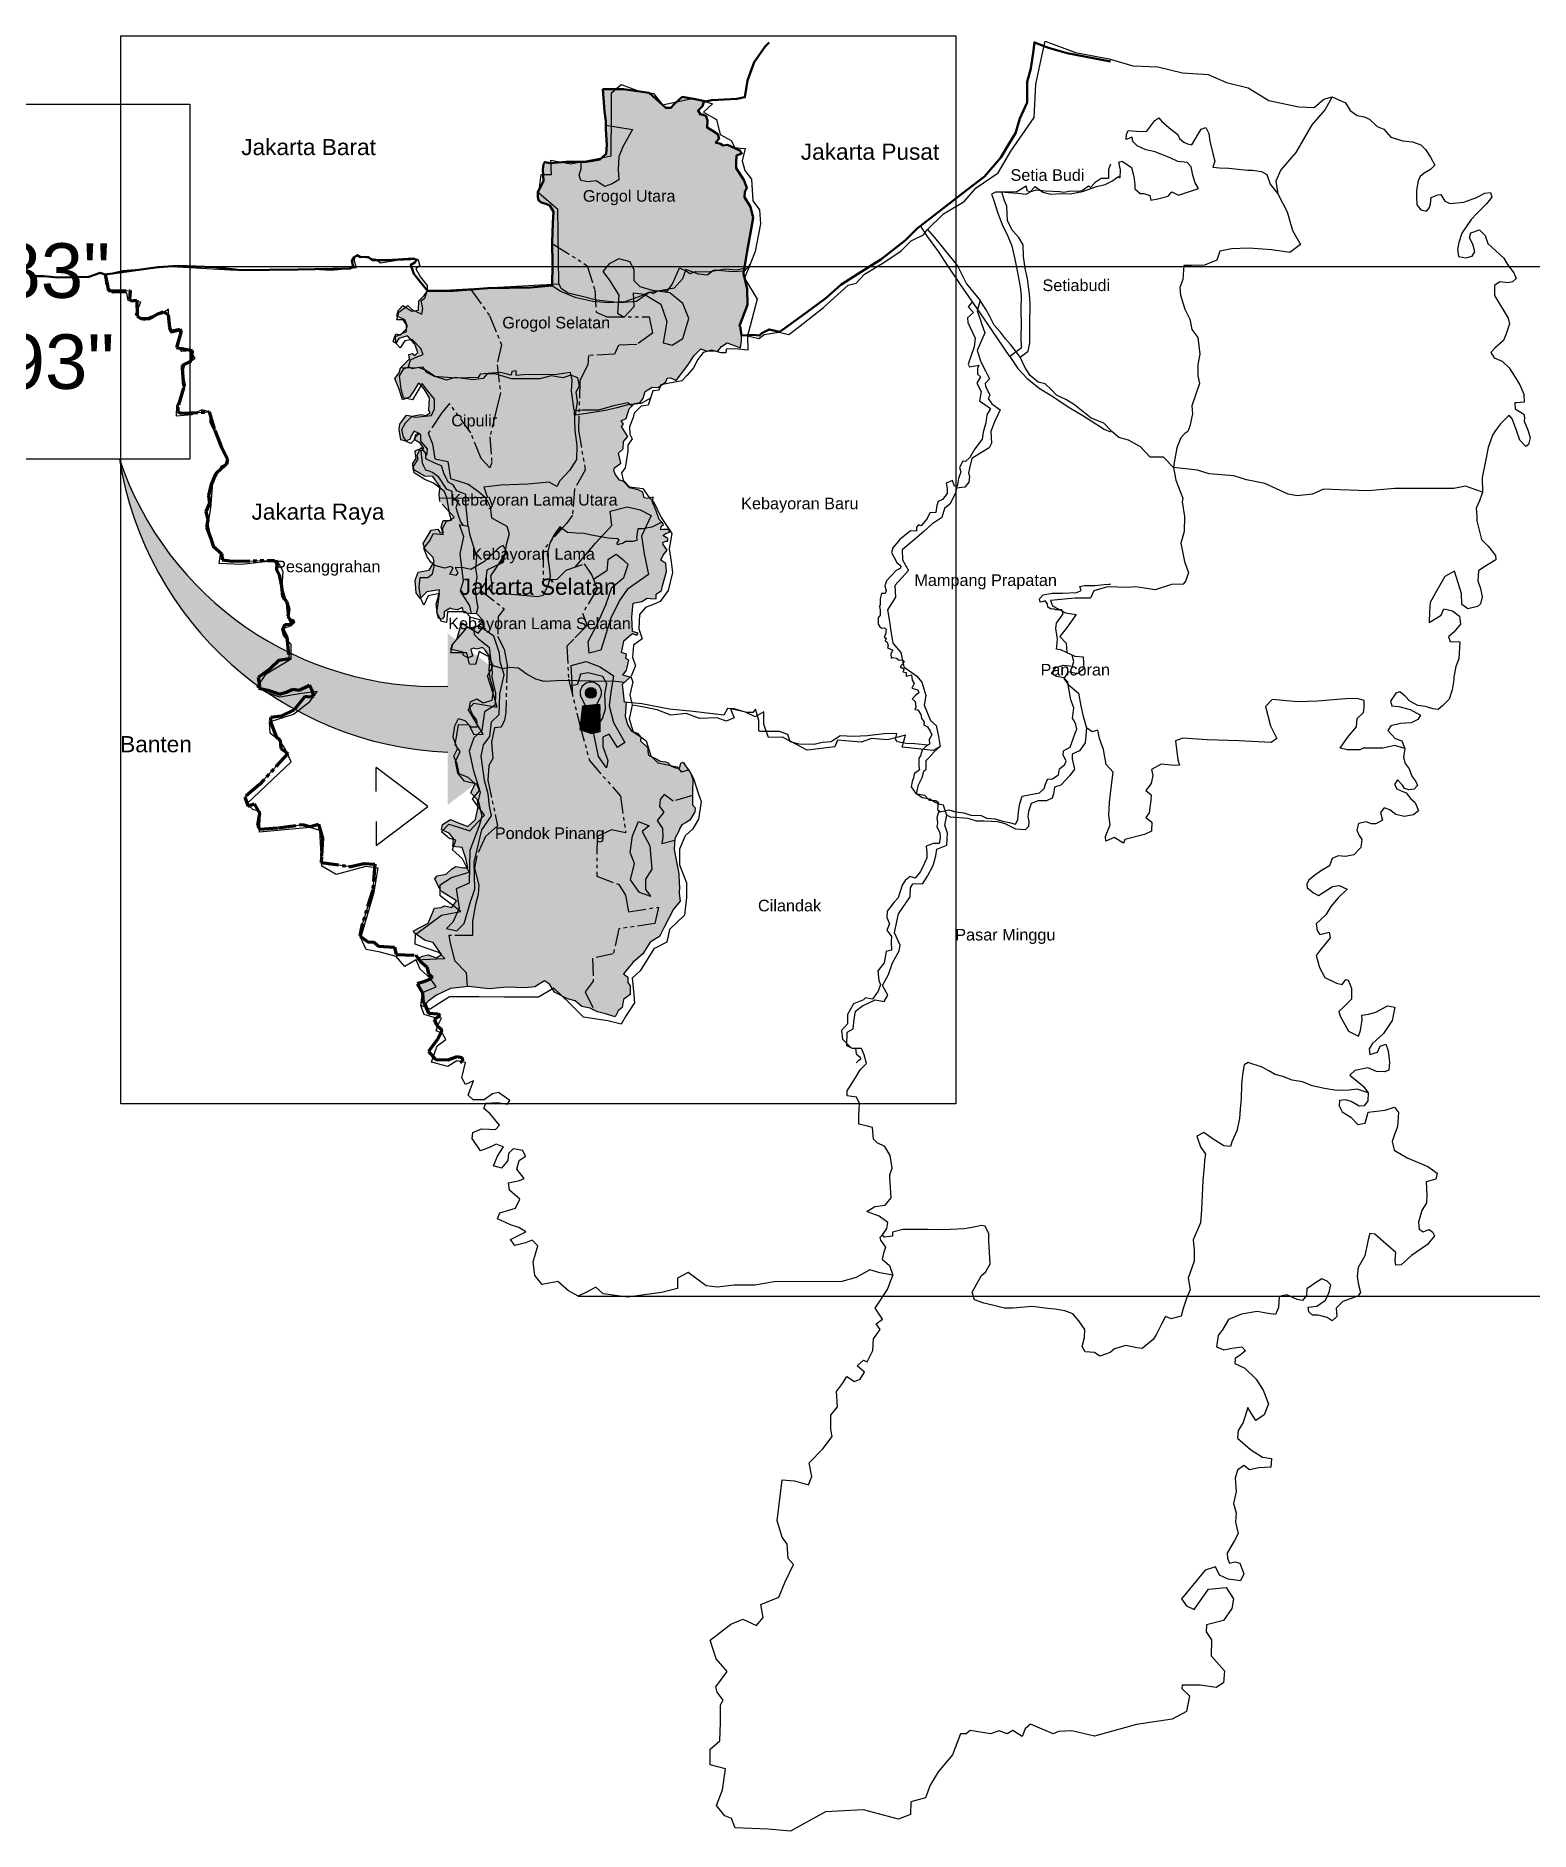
# Model space of a CAD drawing. Header units: millimetres. Extents: x 732789 to 742699, y 10898 to 18897.
# Drawn here: x 733146.1 to 733199.2, y 13720.2 to 13783.9 of the extents above; entities that cross this region are included whole.
import ezdxf

# ---------------------------------------------------------------- set-up
doc = ezdxf.new("R2010")
doc.units = ezdxf.units.MM
for name, pattern in [('ACAD_ISO14W100', [24, 12, -3, 0, -3, 0, -3, 0, -3]), ('HIDDEN', [0.375, 0.25, -0.125]), ('PHANTOM2', [1.25, 0.625, -0.125, 0.125, -0.125, 0.125, -0.125])]:
    doc.linetypes.add(name, pattern=pattern)
for name, color, linetype in [('Batas Desa', 7, 'ACAD_ISO14W100'), ('Batas Wilayah', 7, 'PHANTOM2'), ('Bbatas Provinsi', 7, 'PHANTOM2')]:
    doc.layers.add(name, color=color, linetype=linetype)
doc.styles.get("Standard").update_dxf_attribs({"font": 'arial.ttf'})

msp = doc.modelspace()

# ---------------------------------------------------------------- texts
at = {"color": 5, "insert": (733127.047, 13779.814), "char_height": 1.94005, "attachment_point": 1}
msp.add_mtext_dynamic_manual_height_columns('Titik Koordinat : \\PLS  : 06°15\'50.83"\\PBT :106°46\'46.93"', width=62.0817, gutter_width=9.7, heights=[0], dxfattribs=at)
at = {"layer": 'Batas Wilayah', "attachment_point": 1}
for s, width, gutter_width, insert, char_height in [('Jakarta Barat', 4.747, 2.879, (733153.397, 13780.288), 0.57572), ('Jakarta Pusat', 5.79446, 2.879, (733173.27, 13780.122), 0.57572), ('Setia Budi', 5.33259, 2.064, (733180.718, 13779.211), 0.4128), ('Grogol Utara', 3.39078, 2.056, (733165.531, 13778.468), 0.41124), ('Setiabudi', 5.33259, 2.064, (733181.854, 13775.295), 0.4128), ('Grogol Selatan', 6.64739, 2.056, (733162.669, 13773.966), 0.41124), ('Cipulir', 3.39078, 2.056, (733160.858, 13770.486), 0.4112), ('Kebayoran Lama Utara', 6.06721, 2.056, (733160.825, 13767.672), 0.41124), ('Jakarta Raya', 4.72919, 2.868, (733153.763, 13767.332), 0.57356), ('Kebayoran Baru', 6.09006, 2.064, (733171.152, 13767.544), 0.41279), ('Kebayoran Lama', 6.06721, 2.056, (733161.583, 13765.747), 0.41124), ('Pesanggrahan', 3.39078, 2.056, (733154.602, 13765.305), 0.41124), ('Jakarta Selatan', 6.67482, 2.868, (733161.16, 13764.663), 0.57356), ('Mampang Prapatan', 5.33259, 2.064, (733177.304, 13764.818), 0.41279), ('Kebayoran Lama Selatan', 7.30544, 2.056, (733160.75, 13763.281), 0.41124), ('Pancoran', 3.40356, 2.064, (733181.784, 13761.636), 0.4128), ('Banten', 4.747, 2.879, (733149.096, 13759.071), 0.5757), ('Pondok Pinang', 5.514, 2.056, (733162.406, 13755.824), 0.41124), ('Cilandak', 3.40356, 2.064, (733171.75, 13753.255), 0.4128), ('Pasar Minggu', 5.20892, 2.064, (733178.756, 13752.221), 0.41279)]:
    msp.add_mtext_dynamic_manual_height_columns(s, width=width, gutter_width=gutter_width, heights=[0], dxfattribs=dict(at, insert=insert, char_height=char_height))

# ---------------------------------------------------------------- hatches: boundary and pattern name
at = {"true_color": 0xc7c8ca}
h = msp.add_hatch(color=9, dxfattribs=at)
h.dxf.hatch_style = 1
h.paths.add_polyline_path([(733165.226, 13770.645), (733165.125, 13771.322), (733165.146, 13771.726), (733165.086, 13771.989), (733164.609, 13771.922), (733163.412, 13771.902), (733163.157, 13771.882), (733163.157, 13772.042), (733163.004, 13772.026), (733162.987, 13771.898), (733162.756, 13771.948), (733162.595, 13771.989), (733162.517, 13771.982), (733162.608, 13771.255), (733162.45, 13770.64), (733162.229, 13769.705), (733162.293, 13768.79), (733162.229, 13768.601), (733161.914, 13768.932), (733161.55, 13769.847), (733160.792, 13770.888), (733160.508, 13770.541), (733160.034, 13769.831), (733160.192, 13769.452), (733160.271, 13768.916), (733160.729, 13768.821), (733160.824, 13768.222), (733161.44, 13768.033), (733161.819, 13767.764), (733162.076, 13767.552), (733162.081, 13767.542), (733162.14, 13767.543), (733162.013, 13767.914), (733162.62, 13767.99), (733163.578, 13768.019), (733164.328, 13768.095), (733164.603, 13767.936), (733164.717, 13768.134), (733165.05, 13768.501), (733165.308, 13768.893), (733165.312, 13769.395), (733165.244, 13769.927)])
h.paths.add_polyline_path([(733165.16, 13766.915), (733165.23, 13767.842), (733165.615, 13768.516), (733165.374, 13769.937), (733165.394, 13770.638), (733165.319, 13770.629), (733165.226, 13770.645), (733165.244, 13769.927), (733165.312, 13769.395), (733165.308, 13768.893), (733165.05, 13768.501), (733164.717, 13768.134), (733164.603, 13767.936), (733164.328, 13768.095), (733163.578, 13768.019), (733162.62, 13767.99), (733162.013, 13767.914), (733162.14, 13767.543), (733162.081, 13767.542), (733162.244, 13767.216), (733162.283, 13766.82), (733162.828, 13766.524), (733162.917, 13766.257), (733162.808, 13765.861), (733162.78, 13765.698), (733162.83, 13765.611), (733162.742, 13765.478), (733162.7, 13765.234), (733162.528, 13765.157), (733162.441, 13765.028), (733162.262, 13764.759), (733162.315, 13764.427), (733162.293, 13764.151), (733162.542, 13764.132), (733163.267, 13764.075), (733163.921, 13764.024), (733164.126, 13764.071), (733164.293, 13764.455), (733164.348, 13764.646), (733164.117, 13764.661), (733164.117, 13765.687), (733164.4, 13766.007), (733164.497, 13766.206), (733164.712, 13766.503), (733164.789, 13766.448), (733164.949, 13766.629)])
h.paths.add_polyline_path([(733166.797, 13772.955), (733167.447, 13772.979), (733168.002, 13773.388), (733167.881, 13773.966), (733167.009, 13773.966), (733167, 13773.957), (733166.984, 13773.966), (733166.387, 13773.966), (733166.001, 13774.134), (733165.978, 13774.52), (733165.883, 13774.528), (733165.246, 13774.661), (733164.738, 13774.883), (733164.441, 13775.076), (733163.665, 13775.003), (733162.588, 13774.993), (733162.212, 13774.99), (733161.959, 13774.974), (733161.684, 13774.952), (733161.556, 13774.941), (733162.213, 13774.016), (733162.639, 13772.975), (733162.481, 13772.265), (733162.517, 13771.982), (733162.595, 13771.989), (733162.756, 13771.948), (733162.987, 13771.898), (733163.004, 13772.026), (733163.157, 13772.042), (733163.157, 13771.882), (733163.412, 13771.902), (733164.609, 13771.922), (733165.086, 13771.989), (733165.146, 13771.726), (733165.125, 13771.322), (733165.226, 13770.645), (733165.319, 13770.629), (733165.394, 13770.638), (733165.423, 13771.703), (733165.712, 13772.257), (733165.736, 13772.594), (733166.652, 13772.642)])
h.paths.add_polyline_path([(733165.688, 13775.784), (733164.563, 13776.499), (733164.443, 13776.551), (733164.455, 13775.825), (733164.441, 13775.076), (733164.738, 13774.883), (733165.246, 13774.661), (733165.883, 13774.528), (733165.978, 13774.52), (733165.953, 13774.929)])
h.paths.add_polyline_path([(733165.688, 13763.001), (733165.522, 13763.439), (733166.035, 13764.299), (733165.854, 13764.782), (733165.582, 13765.189), (733164.933, 13764.963), (733164.601, 13764.631), (733164.348, 13764.646), (733164.293, 13764.455), (733164.126, 13764.071), (733163.921, 13764.024), (733163.267, 13764.075), (733162.542, 13764.132), (733162.293, 13764.151), (733162.315, 13764.427), (733162.262, 13764.759), (733162.441, 13765.028), (733162.528, 13765.157), (733162.413, 13765.106), (733162.116, 13764.967), (733162.076, 13764.542), (733161.888, 13764.256), (733162.74, 13763.588), (733162.523, 13763.321), (733162.503, 13762.62), (733162.73, 13762.155), (733162.839, 13761.592), (733162.836, 13761.491), (733162.92, 13761.506), (733163.249, 13761.489), (733163.514, 13761.277), (733163.862, 13761.098), (733164.157, 13761.007), (733164.822, 13761.045), (733165.035, 13761.04), (733165.022, 13761.094), (733164.962, 13762.27), (733165.205, 13762.519)])
h.paths.add_polyline_path([(733165.764, 13758.206), (733165.47, 13759.289), (733165.423, 13759.306), (733165.435, 13759.419), (733165.415, 13759.495), (733165.035, 13761.04), (733164.822, 13761.045), (733164.157, 13761.007), (733163.862, 13761.098), (733163.514, 13761.277), (733163.249, 13761.489), (733162.92, 13761.506), (733162.836, 13761.491), (733162.792, 13759.923), (733162.744, 13759.637), (733162.632, 13759.382), (733162.393, 13759.366), (733162.282, 13758.857), (733162.33, 13758.269), (733162.186, 13758.03), (733162.154, 13757.505), (733162.501, 13755.884), (733162.068, 13755.502), (733161.763, 13754.815), (733161.686, 13754.383), (733161.839, 13753.772), (733161.814, 13753.441), (733161.712, 13753.085), (733161.61, 13752.5), (733161.61, 13751.991), (733160.769, 13751.991), (733160.82, 13751.711), (733160.973, 13751.101), (733161.381, 13750.668), (733161.406, 13750.337), (733161.424, 13750.171), (733161.468, 13750.175), (733162.202, 13750.087), (733162.825, 13750.149), (733163.471, 13750.12), (733163.824, 13750.159), (733164.166, 13750.374), (733164.343, 13750.257), (733164.519, 13749.973), (733164.989, 13749.738), (733165.253, 13749.66), (733165.488, 13749.464), (733165.792, 13749.406), (733165.924, 13749.337), (733165.613, 13749.987), (733165.9, 13750.364), (733165.87, 13751.179), (733166.61, 13751.33), (733166.807, 13752.226), (733168.09, 13752.407), (733168.211, 13752.995), (733167.154, 13752.829), (733167.048, 13753.418), (733166.807, 13753.795), (733166.021, 13754.096), (733166.036, 13755.5), (733166.55, 13755.741), (733167.048, 13755.635), (733166.867, 13756.938)])
at = {"true_color": 0xeb5a00}
h = msp.add_hatch(color=32, dxfattribs=at)
h.dxf.hatch_style = 1
h.paths.add_polyline_path([(733167.351, 13775.628), (733167.216, 13775.925), (733166.812, 13776.033), (733166.461, 13775.844), (733166.245, 13775.574), (733166.461, 13775.278), (733166.812, 13774.739), (733166.792, 13774.502), (733167.036, 13774.516), (733167.335, 13774.622), (733167.324, 13774.82), (733167.712, 13774.764), (733167.898, 13774.85), (733168.031, 13774.798), (733168.181, 13774.877), (733167.999, 13774.9), (733167.567, 13775.035), (733167.351, 13775.251)])
h.paths.add_polyline_path([(733169.079, 13774.442), (733168.62, 13774.82), (733168.181, 13774.877), (733168.031, 13774.798), (733167.898, 13774.85), (733167.708, 13774.762), (733168.296, 13774.415), (733168.512, 13773.795), (733168.377, 13773.04), (733168.701, 13772.959), (733169.079, 13773.202), (733169.294, 13773.903)])
h.paths.add_polyline_path([(733167.335, 13774.622), (733167.036, 13774.516), (733166.792, 13774.502), (733166.758, 13774.092), (733166.984, 13773.966), (733167.009, 13773.966), (733167.351, 13774.334)])
at = {"true_color": 0x939598, "transparency": 33554643}
h = msp.add_hatch(color=252, dxfattribs=at)
h.dxf.hatch_style = 1
h.set_gradient(color1=(147, 149, 152), color2=(0, 0, 255), rotation=236)
h.paths.add_polyline_path([(733160.733, 13762.711), (733160.733, 13760.844, -0.332335), (733149.074, 13768.914, 0.357219), (733160.733, 13758.496), (733160.733, 13756.629), (733164.747, 13759.67)])
at = {"true_color": 0xeb5a00}
h = msp.add_hatch(color=32, dxfattribs=at)
h.dxf.hatch_style = 1
h.paths.add_polyline_path([(733161.369, 13767.319), (733161.369, 13767.521), (733161.329, 13767.52), (733160.959, 13767.509), (733161.117, 13767.435), (733161.02, 13767.195), (733161.11, 13766.89), (733161.186, 13766.68), (733161.271, 13766.578), (733161.227, 13766.569), (733161.453, 13766.527)])
h.paths.add_polyline_path([(733160.923, 13767.994), (733160.745, 13768.091), (733160.596, 13768.417), (733160.507, 13768.678), (733160.291, 13768.76), (733159.957, 13768.916), (733159.957, 13769.123), (733159.834, 13769.249), (733159.781, 13769.196), (733159.82, 13768.785), (733159.875, 13768.671), (733159.945, 13768.531), (733160.097, 13768.484), (733160.202, 13768.432), (733160.374, 13768.309), (733160.676, 13767.853), (733160.871, 13767.778), (733160.878, 13767.547), (733160.959, 13767.509), (733161.329, 13767.52), (733161.369, 13767.521), (733161.369, 13767.653), (733161.05, 13767.786)])
h = msp.add_hatch(color=32, dxfattribs=at)
h.dxf.hatch_style = 1
h.paths.add_polyline_path([(733166.709, 13765.522), (733166.998, 13765.301), (733167.134, 13765.165), (733166.981, 13764.706), (733166.556, 13764.349), (733166.351, 13763.737), (733166.028, 13763.006), (733165.722, 13762.428), (733165.724, 13762.396), (733166.044, 13762.486), (733166.258, 13762.423), (733166.522, 13763.264), (733166.828, 13763.893), (733167.1, 13764.284), (733167.866, 13764.815), (733167.713, 13765.546), (733167.611, 13766.175), (733167.736, 13766.445), (733167.655, 13766.429), (733167.484, 13766.431), (733167.435, 13766.123), (733167.462, 13766.027), (733167.318, 13765.987), (733167.045, 13765.984), (733166.967, 13765.928), (733166.764, 13765.869), (733166.747, 13765.93), (733166.815, 13766.04), (733166.759, 13766.075), (733166.432, 13766.099), (733166.185, 13766.147), (733165.977, 13765.92), (733165.258, 13765.076), (733165.582, 13765.189), (733165.854, 13764.782), (733165.909, 13764.636), (733166.385, 13764.944), (733166.419, 13765.335)])
h.paths.add_polyline_path([(733167.951, 13766.906), (733167.56, 13767.11), (733167.1, 13767.212), (733166.504, 13767.059), (733166.555, 13766.549), (733166.185, 13766.147), (733166.432, 13766.099), (733166.759, 13766.075), (733166.815, 13766.04), (733166.747, 13765.93), (733166.764, 13765.869), (733166.967, 13765.928), (733167.045, 13765.984), (733167.318, 13765.987), (733167.462, 13766.027), (733167.435, 13766.123), (733167.484, 13766.431), (733167.655, 13766.429), (733167.736, 13766.445)])
h.paths.add_polyline_path([(733160.638, 13763.313), (733167.327, 13763.313), (733167.327, 13764.16), (733160.638, 13764.16)], flags=9)
h.paths.add_polyline_path([(733160.618, 13766.656), (733166.764, 13766.656), (733166.764, 13767.503), (733160.618, 13767.503)], flags=9)
at = {"true_color": 0xc7c8ca}
h = msp.add_hatch(color=9, dxfattribs=at)
h.dxf.hatch_style = 1
h.paths.add_polyline_path([(733164.789, 13766.448), (733164.712, 13766.503), (733164.497, 13766.206), (733164.4, 13766.007)])
at = {"true_color": 0xeb5a00}
h = msp.add_hatch(color=32, dxfattribs=at)
h.dxf.hatch_style = 1
h.paths.add_polyline_path([(733166.828, 13763.893), (733167.1, 13764.284), (733167.866, 13764.815), (733167.713, 13765.546), (733167.611, 13766.175), (733167.736, 13766.445), (733167.655, 13766.429), (733167.484, 13766.431), (733167.435, 13766.123), (733167.462, 13766.027), (733167.318, 13765.987), (733167.045, 13765.984), (733166.967, 13765.928), (733166.764, 13765.869), (733166.747, 13765.93), (733166.815, 13766.04), (733166.759, 13766.075), (733166.432, 13766.099), (733166.185, 13766.147), (733165.977, 13765.92), (733165.258, 13765.076), (733165.582, 13765.189), (733165.854, 13764.782), (733165.909, 13764.636), (733166.385, 13764.944), (733166.419, 13765.335), (733166.709, 13765.522), (733166.998, 13765.301), (733167.134, 13765.165), (733166.981, 13764.706), (733166.556, 13764.349), (733166.351, 13763.737), (733166.028, 13763.006), (733165.722, 13762.428), (733165.724, 13762.396), (733166.044, 13762.486), (733166.258, 13762.423), (733166.522, 13763.264)])
h.paths.add_polyline_path([(733166.258, 13762.423), (733166.044, 13762.486), (733165.724, 13762.396), (733165.756, 13762.02), (733166.164, 13762.122)])
at = {"true_color": 0xc7c8ca}
h = msp.add_hatch(color=9, dxfattribs=at)
h.dxf.hatch_style = 1
h.paths.add_polyline_path([(733162.742, 13765.478), (733162.668, 13765.368), (733162.528, 13765.157), (733162.7, 13765.234)])
h.paths.add_polyline_path([(733162.83, 13765.611), (733162.78, 13765.698), (733162.742, 13765.478)])
at = {"true_color": 0xeb5a00}
h = msp.add_hatch(color=32, dxfattribs=at)
h.dxf.hatch_style = 1
h.paths.add_polyline_path([(733161.752, 13763.875), (733161.71, 13764.266), (733161.724, 13764.496), (733161.759, 13764.737), (733161.717, 13765.028), (733161.722, 13765.093), (733161.55, 13764.995), (733161.289, 13765.051), (733161.221, 13765.052), (733161.277, 13764.569), (733161.175, 13764.22), (733161.502, 13763.701), (733161.569, 13763.425), (733161.737, 13763.412), (733161.738, 13763.428), (733161.795, 13763.634)])
h = msp.add_hatch(color=32, dxfattribs=at)
h.dxf.hatch_style = 1
h.paths.add_polyline_path([(733162.367, 13762.625), (733161.821, 13763.005), (733161.79, 13762.975), (733161.642, 13762.943), (733161.671, 13762.683), (733161.821, 13762.528), (733162.208, 13762.228), (733162.284, 13761.591), (733162.663, 13761.471), (733162.593, 13761.708), (733162.568, 13762.021)])
h.paths.add_polyline_path([(733162.73, 13761.246), (733162.663, 13761.471), (733162.284, 13761.591), (733162.315, 13761.327), (733162.3, 13761.158), (733162.427, 13760.6), (733162.417, 13760.165), (733162.037, 13759.932), (733161.944, 13759.267), (733161.658, 13759.005), (733161.495, 13758.533), (733161.649, 13757.83), (733161.887, 13757.083), (733161.813, 13756.785), (733161.937, 13756.228), (733161.85, 13755.881), (733161.517, 13755), (733161.491, 13753.848), (733161.029, 13753.648), (733161.141, 13752.961), (733160.916, 13752.461), (733160.691, 13752.236), (733161.054, 13752.148), (733161.316, 13752.411), (733161.542, 13753.186), (733161.692, 13753.635), (733161.667, 13754.585), (733161.942, 13755.739), (733162.28, 13756.238), (733162.217, 13756.576), (733162.167, 13757.013), (733162.042, 13757.488), (733161.917, 13758.354), (733162.005, 13758.754), (733162.23, 13759.054), (733162.28, 13759.579), (733162.555, 13759.841), (733162.58, 13760.571)])
h = msp.add_hatch(color=32, dxfattribs=at)
h.dxf.hatch_style = 1
h.paths.add_polyline_path([(733166.624, 13759.553), (733166.468, 13760.142), (733166.52, 13760.628), (733166.588, 13761.009), (733166.332, 13761.014), (733166.381, 13760.922), (733166.312, 13760.558), (733166.329, 13760.038), (733166.225, 13759.692), (733165.913, 13759.207), (733166.086, 13758.34), (733166.364, 13757.942), (733166.416, 13758.202), (733166.243, 13758.704), (733166.243, 13759.033), (733166.468, 13759.137), (733166.763, 13758.669), (733167.023, 13758.843)])
h.paths.add_polyline_path([(733166.139, 13761.529), (733165.653, 13761.719), (733165.115, 13761.581), (733165.144, 13761.038), (733165.377, 13761.033), (733165.445, 13761.269), (733165.722, 13761.321), (733166.243, 13761.182), (733166.332, 13761.014), (733166.588, 13761.009), (733166.624, 13761.217)])
h = msp.add_hatch(color=1)
h.dxf.hatch_style = 1
h.paths.add_polyline_path([(733166.185, 13760.51, 1.282095), (733165.442, 13760.51), (733165.814, 13759.767)])
h.paths.add_polyline_path([(733165.621, 13760.604, -1), (733166.006, 13760.604, -1)], flags=16)
at = {"true_color": 0xffffff}
h = msp.add_hatch(color=7, dxfattribs=at)
h.dxf.hatch_style = 1
h.paths.add_polyline_path([(733165.621, 13760.604, 1), (733166.006, 13760.604, 1)])
at = {"true_color": 0xeb5a00}
h = msp.add_hatch(color=32, dxfattribs=at)
h.dxf.hatch_style = 1
h.paths.add_polyline_path([(733169.515, 13756.52), (733169.423, 13756.623), (733169.427, 13756.818), (733169.423, 13756.961), (733168.741, 13756.758), (733168.422, 13756.994), (733168.278, 13756.82), (733168.258, 13756.563), (733168.402, 13756.368), (733168.165, 13756.07), (733168.361, 13755.782), (733168.371, 13755.474), (733168.34, 13755.259), (733168.792, 13755.369), (733168.795, 13755.432), (733168.923, 13755.671), (733168.976, 13755.797), (733169.045, 13755.919), (733169.198, 13756.003), (733169.332, 13756.087), (733169.507, 13756.383)])
h.paths.add_polyline_path([(733167.912, 13755.177), (733167.632, 13755.685), (733167.887, 13755.879), (733167.509, 13756.036), (733167.298, 13755.528), (733167.211, 13754.932), (733167.369, 13754.547), (733167.228, 13753.969), (733167.544, 13753.513), (733167.947, 13753.373), (733167.754, 13753.618), (733167.754, 13753.986), (733167.982, 13754.337)])
at = {"layer": 'Batas Wilayah', "true_color": 0xffff00}
h = msp.add_hatch(color=2, dxfattribs=at)
h.dxf.hatch_style = 1
h.paths.add_polyline_path([(733171.362, 13776.303), (733171.511, 13777.077), (733171.584, 13777.486), (733171.488, 13777.873), (733171.269, 13778.223), (733171.286, 13778.402), (733171.348, 13778.553), (733171.252, 13778.833), (733170.977, 13779.25), (733170.972, 13779.452), (733170.988, 13779.699), (733171.179, 13779.771), (733171.101, 13779.878), (733170.669, 13780.08), (733170.512, 13780.057), (733170.394, 13780.124), (733170.254, 13780.147), (733170.276, 13780.197), (733170.371, 13780.298), (733170.327, 13780.455), (733170.124, 13780.592), (733169.945, 13780.693), (733169.961, 13780.945), (733169.911, 13781.102), (733169.782, 13781.152), (733169.703, 13781.152), (733169.625, 13781.292), (733169.782, 13781.455), (733169.821, 13781.601), (733169.919, 13781.622), (733169.521, 13781.696), (733169.061, 13781.783), (733168.783, 13781.532), (733168.651, 13781.392), (733168.474, 13781.39), (733167.88, 13781.923), (733166.969, 13782.051), (733166.331, 13782.055), (733166.244, 13782.055), (733166.295, 13781.263), (733166.343, 13780.916), (733166.347, 13780.631), (733166.381, 13780.079), (733166.36, 13779.757), (733166.136, 13779.553), (733165.643, 13779.477), (733164.922, 13779.477), (733164.383, 13779.428), (733164.175, 13779.464), (733164.127, 13779.388), (733164.111, 13779.196), (733164.133, 13778.803), (733164.031, 13778.579), (733163.928, 13778.413), (733163.928, 13778.234), (733163.96, 13778.106), (733164.05, 13778.023), (733164.184, 13777.991), (733164.357, 13777.921), (733164.485, 13777.697), (733164.466, 13777.294), (733164.442, 13776.624), (733164.443, 13776.551), (733164.563, 13776.499), (733165.688, 13775.784), (733165.953, 13774.929), (733165.978, 13774.52), (733166.431, 13774.48), (733167.036, 13774.516), (733167.628, 13774.726), (733167.898, 13774.85), (733168.031, 13774.798), (733168.201, 13774.887), (733168.41, 13774.915), (733168.527, 13774.867), (733168.709, 13775.136), (733168.966, 13775.705), (733169.208, 13775.584), (733169.345, 13775.512), (733169.526, 13775.576), (733169.977, 13775.56), (733170.602, 13775.669), (733170.977, 13775.641), (733171.269, 13775.697)])
h.paths.add_polyline_path([(733167.365, 13777.31), (733167.852, 13778.164), (733168.388, 13778.532), (733168.69, 13778.968), (733169.377, 13779.085), (733169.98, 13778.683), (733169.947, 13778.298), (733169.612, 13777.946), (733169.226, 13777.595), (733168.908, 13777.126), (733168.505, 13776.707), (733167.785, 13776.808)], flags=16)
h.paths.add_polyline_path([(733171.375, 13774.393), (733171.369, 13774.967), (733171.24, 13775.504), (733171.269, 13775.697), (733170.977, 13775.641), (733170.602, 13775.669), (733169.977, 13775.56), (733169.526, 13775.576), (733169.345, 13775.512), (733169.208, 13775.584), (733168.966, 13775.705), (733168.709, 13775.136), (733168.527, 13774.867), (733168.41, 13774.915), (733168.201, 13774.887), (733168.031, 13774.798), (733167.898, 13774.85), (733167.628, 13774.726), (733167.036, 13774.516), (733166.431, 13774.48), (733165.978, 13774.52), (733166.001, 13774.134), (733166.387, 13773.966), (733167.881, 13773.966), (733168.002, 13773.388), (733167.447, 13772.979), (733166.797, 13772.955), (733166.652, 13772.642), (733165.736, 13772.594), (733165.712, 13772.257), (733165.423, 13771.703), (733165.394, 13770.638), (733165.523, 13770.653), (733165.781, 13770.653), (733166.091, 13770.652), (733166.613, 13770.807), (733167.129, 13770.91), (733167.273, 13770.788), (733167.367, 13770.882), (733167.561, 13770.918), (733167.67, 13771.082), (733167.743, 13771.318), (733167.991, 13771.469), (733168.21, 13771.459), (733168.483, 13771.659), (733168.525, 13771.792), (733168.659, 13771.804), (733168.847, 13771.701), (733169.258, 13772.252), (733169.478, 13772.594), (733169.72, 13772.824), (733169.908, 13772.757), (733170.32, 13772.751), (733170.459, 13772.909), (733170.653, 13773.042), (733170.81, 13772.987), (733171.125, 13772.866), (733171.168, 13773.108), (733171.17, 13773.309), (733171.129, 13773.553), (733171.14, 13773.577), (733171.091, 13773.644)])
h.paths.add_polyline_path([(733166.979, 13769.542), (733167.131, 13769.709), (733166.998, 13769.911), (733166.907, 13770.066), (733166.968, 13770.157), (733166.885, 13770.274), (733167.067, 13770.353), (733167.179, 13770.695), (733167.273, 13770.788), (733167.129, 13770.91), (733166.613, 13770.807), (733166.091, 13770.652), (733165.781, 13770.653), (733165.523, 13770.653), (733165.394, 13770.638), (733165.374, 13769.937), (733165.615, 13768.516), (733165.23, 13767.842), (733165.16, 13766.915), (733164.949, 13766.629), (733164.789, 13766.448), (733164.823, 13766.423), (733164.985, 13766.305), (733165.294, 13766.284), (733165.577, 13766.264), (733165.835, 13766.215), (733166.432, 13766.099), (733166.759, 13766.075), (733166.815, 13766.04), (733166.747, 13765.93), (733166.764, 13765.869), (733166.967, 13765.928), (733167.045, 13765.984), (733167.318, 13765.987), (733167.462, 13766.027), (733167.435, 13766.123), (733167.484, 13766.431), (733167.655, 13766.429), (733167.979, 13766.493), (733168.33, 13766.675), (733168.236, 13766.761), (733168.13, 13767.073), (733168.005, 13767.381), (733168.024, 13767.555), (733167.812, 13767.507), (733167.705, 13767.536), (733167.657, 13767.738), (733167.493, 13767.815), (733167.184, 13767.892), (733166.962, 13768.124), (733166.837, 13768.162), (733166.682, 13768.374), (733166.634, 13768.509), (733166.653, 13768.606), (733166.875, 13768.77), (733166.798, 13769.117), (733166.964, 13769.272)])
at = {"layer": 'Batas Wilayah'}
h = msp.add_hatch(color=3, dxfattribs=at)
h.dxf.hatch_style = 1
h.paths.add_polyline_path([(733166.784, 13779.204), (733166.802, 13779.664), (733166.962, 13780.036), (733167.298, 13780.62), (733166.345, 13780.774), (733166.347, 13780.631), (733166.381, 13780.079), (733166.36, 13779.757), (733166.136, 13779.553), (733165.643, 13779.477), (733165.473, 13779.477), (733165.473, 13779.222), (733165.402, 13779.009), (733165.455, 13778.815), (733165.721, 13778.761), (733166.005, 13778.797), (733166.306, 13778.602), (733166.572, 13778.691), (733166.802, 13778.832)])
at = {"layer": 'Batas Wilayah', "true_color": 0xffff00}
h = msp.add_hatch(color=2, dxfattribs=at)
h.dxf.hatch_style = 1
h.paths.add_polyline_path([(733169.947, 13778.298), (733169.98, 13778.683), (733169.377, 13779.085), (733168.69, 13778.968), (733168.388, 13778.532), (733167.852, 13778.164), (733167.365, 13777.31), (733167.785, 13776.808), (733168.505, 13776.707), (733168.908, 13777.126), (733169.226, 13777.595), (733169.612, 13777.946)])
h.paths.add_polyline_path([(733166.619, 13761.642), (733166.742, 13761.99), (733166.619, 13762.317), (733166.044, 13762.486), (733165.483, 13762.328), (733164.966, 13762.182), (733165.022, 13761.094), (733165.035, 13761.04), (733165.819, 13761.024), (733166.389, 13761.013), (733166.609, 13761.233)])
h.paths.add_polyline_path([(733166.343, 13760.967), (733166.389, 13761.013), (733165.819, 13761.024), (733165.035, 13761.04), (733165.196, 13760.383), (733165.534, 13760.323), (733165.882, 13760.487), (733166.271, 13760.548)])
h.paths.add_polyline_path([(733169.507, 13756.383), (733169.515, 13756.52), (733169.423, 13756.623), (733169.427, 13756.818), (733169.423, 13756.961), (733168.741, 13756.758), (733168.422, 13756.994), (733168.278, 13756.82), (733168.258, 13756.563), (733168.402, 13756.368), (733168.165, 13756.07), (733168.361, 13755.782), (733168.371, 13755.474), (733168.34, 13755.259), (733168.792, 13755.369), (733168.795, 13755.432), (733168.923, 13755.671), (733168.976, 13755.797), (733169.045, 13755.919), (733169.198, 13756.003), (733169.332, 13756.087)])
at = {"layer": 'Batas Wilayah'}
h = msp.add_hatch(color=2, dxfattribs=at)
h.dxf.hatch_style = 1
h.paths.add_polyline_path([(733162.213, 13774.016), (733161.556, 13774.941), (733160.952, 13774.893), (733160.009, 13774.886), (733159.899, 13774.72), (733159.707, 13774.539), (733159.696, 13774.209), (733159.451, 13774.166), (733159.142, 13774.369), (733158.971, 13774.188), (733158.929, 13773.986), (733159.131, 13773.89), (733159.217, 13773.836), (733159.307, 13773.626), (733159.254, 13773.526), (733159.041, 13773.32), (733158.894, 13773.366), (733158.847, 13773.28), (733158.794, 13773.073), (733158.887, 13773.034), (733158.994, 13773.193), (733159.307, 13773.293), (733159.567, 13773), (733159.668, 13772.694), (733159.561, 13772.587), (733159.474, 13772.667), (733159.347, 13772.627), (733159.374, 13772.474), (733159.056, 13772.159), (733159.551, 13772.139), (733159.853, 13772.176), (733159.993, 13771.994), (733160.261, 13771.842), (733161.031, 13771.787), (733161.811, 13771.816), (733161.881, 13771.931), (733162.517, 13771.982), (733162.481, 13772.265), (733162.639, 13772.975)])
at = {"layer": 'Batas Wilayah', "true_color": 0xffff00}
h = msp.add_hatch(color=2, dxfattribs=at)
h.dxf.hatch_style = 1
h.paths.add_polyline_path([(733162.608, 13771.255), (733162.517, 13771.982), (733161.881, 13771.931), (733161.811, 13771.816), (733161.031, 13771.787), (733160.261, 13771.842), (733159.993, 13771.994), (733159.853, 13772.176), (733159.551, 13772.139), (733159.056, 13772.159), (733159.01, 13771.979), (733158.85, 13771.779), (733159.01, 13771.393), (733159.129, 13771.021), (733159.369, 13771.107), (733159.529, 13771.34), (733159.669, 13771.58), (733159.722, 13771.613), (733159.902, 13771.387), (733160.089, 13771.087), (733160.062, 13770.635), (733160.102, 13770.555), (733159.956, 13770.455), (733159.782, 13770.495), (733159.642, 13770.469), (733159.463, 13770.442), (733159.269, 13770.469), (733159.033, 13770.158), (733159.01, 13769.968), (733159.067, 13769.593), (733159.247, 13769.554), (733159.401, 13769.616), (733159.432, 13769.741), (733159.539, 13769.9), (733159.711, 13769.823), (733159.57, 13769.68), (733159.573, 13769.589), (733159.749, 13769.482), (733159.888, 13769.302), (733159.781, 13769.196), (733159.718, 13769.259), (733159.59, 13769.217), (733159.579, 13769.153), (733159.611, 13768.941), (733159.494, 13768.76), (733159.505, 13768.548), (733159.909, 13768.304), (733160.196, 13768.294), (733160.461, 13767.922), (733160.429, 13767.657), (733160.44, 13767.529), (733160.878, 13767.507), (733161.329, 13767.52), (733161.701, 13767.531), (733162.081, 13767.542), (733162.076, 13767.552), (733161.819, 13767.764), (733161.44, 13768.033), (733160.824, 13768.222), (733160.729, 13768.821), (733160.271, 13768.916), (733160.192, 13769.452), (733160.034, 13769.831), (733160.508, 13770.541), (733160.792, 13770.888), (733161.55, 13769.847), (733161.914, 13768.932), (733162.229, 13768.601), (733162.293, 13768.79), (733162.229, 13769.705), (733162.45, 13770.64)])
h.paths.add_polyline_path([(733162.558, 13765.767), (733162.694, 13765.846), (733162.78, 13765.698), (733162.808, 13765.861), (733162.917, 13766.257), (733162.828, 13766.524), (733162.283, 13766.82), (733162.244, 13767.216), (733162.081, 13767.542), (733161.701, 13767.531), (733161.329, 13767.52), (733160.878, 13767.507), (733160.44, 13767.529), (733160.451, 13767.402), (733160.961, 13766.853), (733160.791, 13766.736), (733160.568, 13766.725), (733160.494, 13766.492), (733160.558, 13766.301), (733160.462, 13766.29), (733160.377, 13766.418), (733160.143, 13766.386), (733159.856, 13765.908), (733159.931, 13765.696), (733160.217, 13765.42), (733160.249, 13765.261), (733160.186, 13765.157), (733160.622, 13765.042), (733160.826, 13765.095), (733160.921, 13765.047), (733160.81, 13764.825), (733161.02, 13764.778), (733161.084, 13764.872), (733160.99, 13765.055), (733161.289, 13765.051), (733161.55, 13764.995), (733162.038, 13765.273)])
at = {"layer": 'Batas Wilayah', "true_color": 0xed1f24}
h = msp.add_hatch(color=240, dxfattribs=at)
h.dxf.hatch_style = 1
h.paths.add_polyline_path([(733161.588, 13765.981), (733161.51, 13766.258), (733161.453, 13766.527), (733161.141, 13766.585), (733161.288, 13766.157), (733161.164, 13765.549), (733161.221, 13765.052), (733161.289, 13765.051), (733161.55, 13764.995), (733161.722, 13765.093), (733161.752, 13765.454)])
h.paths.add_polyline_path([(733161.752, 13763.875), (733161.71, 13764.266), (733161.724, 13764.496), (733161.759, 13764.737), (733161.717, 13765.028), (733161.722, 13765.093), (733161.55, 13764.995), (733161.289, 13765.051), (733161.221, 13765.052), (733161.277, 13764.569), (733161.175, 13764.22), (733161.502, 13763.701), (733161.569, 13763.425), (733161.737, 13763.412), (733161.738, 13763.428), (733161.795, 13763.634)])
at = {"layer": 'Batas Wilayah', "true_color": 0xffff00}
h = msp.add_hatch(color=2, dxfattribs=at)
h.dxf.hatch_style = 1
h.paths.add_polyline_path([(733168.496, 13764.913), (733168.477, 13765.202), (733168.303, 13765.318), (733168.381, 13765.5), (733168.525, 13765.674), (733168.381, 13765.876), (733168.371, 13765.953), (733168.477, 13765.991), (733168.554, 13765.991), (733168.544, 13766.088), (733168.371, 13766.193), (733168.477, 13766.27), (733168.612, 13766.319), (733168.583, 13766.405), (733168.381, 13766.415), (733168.294, 13766.396), (733168.313, 13766.521), (733168.39, 13766.588), (733168.352, 13766.656), (733168.33, 13766.675), (733167.979, 13766.493), (733167.655, 13766.429), (733167.484, 13766.431), (733167.435, 13766.123), (733167.462, 13766.027), (733167.318, 13765.987), (733167.045, 13765.984), (733166.967, 13765.928), (733166.764, 13765.869), (733166.747, 13765.93), (733166.815, 13766.04), (733166.759, 13766.075), (733166.432, 13766.099), (733165.835, 13766.215), (733165.577, 13766.264), (733165.294, 13766.284), (733164.985, 13766.305), (733164.823, 13766.423), (733164.789, 13766.448), (733164.4, 13766.007), (733164.354, 13765.913), (733164.267, 13765.543), (733164.34, 13764.974), (733164.372, 13764.728), (733164.348, 13764.646), (733164.601, 13764.631), (733164.933, 13764.963), (733165.582, 13765.189), (733165.854, 13764.782), (733166.035, 13764.299), (733165.522, 13763.439), (733165.688, 13763.001), (733165.205, 13762.519), (733164.962, 13762.27), (733164.966, 13762.182), (733165.483, 13762.328), (733166.044, 13762.486), (733166.619, 13762.317), (733166.742, 13761.99), (733166.619, 13761.642), (733166.609, 13761.233), (733166.389, 13761.013), (733166.693, 13761.007), (733166.998, 13760.971), (733167.216, 13761.158), (733166.955, 13761.235), (733167.081, 13761.418), (733167.158, 13761.765), (733167.052, 13761.832), (733167.081, 13761.977), (733166.907, 13762.044), (733166.972, 13762.376), (733166.981, 13762.453), (733167.174, 13762.617), (733167.299, 13762.713), (733167.444, 13762.655), (733167.492, 13762.732), (733167.299, 13762.79), (733167.27, 13763.29), (733167.319, 13763.791), (733167.627, 13763.849), (733167.82, 13763.974), (733167.935, 13763.955), (733168.138, 13763.945), (733168.138, 13764.118), (733168.321, 13764.243), (733168.361, 13764.413)])
h = msp.add_hatch(color=2, dxfattribs=at)
h.dxf.hatch_style = 1
h.paths.add_polyline_path([(733162.523, 13763.321), (733162.74, 13763.588), (733161.888, 13764.256), (733162.076, 13764.542), (733162.116, 13764.967), (733162.413, 13765.106), (733162.528, 13765.157), (733162.668, 13765.368), (733162.742, 13765.478), (733162.78, 13765.698), (733162.694, 13765.846), (733162.558, 13765.767), (733162.038, 13765.273), (733161.55, 13764.995), (733161.289, 13765.051), (733160.99, 13765.055), (733161.084, 13764.872), (733161.02, 13764.778), (733160.81, 13764.825), (733160.921, 13765.047), (733160.826, 13765.095), (733160.622, 13765.042), (733160.186, 13765.157), (733160.069, 13764.964), (733159.676, 13764.9), (733159.569, 13764.614), (733159.612, 13764.157), (733159.75, 13763.962), (733159.984, 13764.195), (733160.441, 13764.269), (733160.398, 13764.046), (733160.324, 13763.76), (733160.367, 13763.389), (733160.398, 13763.261), (733160.537, 13763.219), (733160.6, 13763.314), (733160.6, 13763.484), (733160.813, 13763.611), (733160.908, 13763.58), (733161.078, 13763.558), (733161.238, 13763.643), (733161.302, 13763.452), (733161.493, 13763.431), (733161.769, 13763.41), (733161.992, 13763.176), (733161.79, 13762.975), (733161.493, 13762.911), (733161.238, 13763.091), (733161.174, 13762.911), (733161.057, 13762.497), (733160.898, 13762.338), (733160.845, 13762.147), (733161.025, 13762.115), (733161.28, 13762.051), (733161.28, 13761.945), (733161.45, 13761.85), (733161.61, 13761.914), (733161.557, 13762.158), (733161.663, 13762.189), (733161.769, 13762.158), (733161.971, 13762.221), (733162.077, 13762.115), (733162.205, 13761.924), (733162.216, 13761.613), (733162.69, 13761.463), (733162.836, 13761.491), (733162.839, 13761.592), (733162.73, 13762.155), (733162.503, 13762.62)])
h.paths.add_polyline_path([(733164.34, 13764.974), (733164.267, 13765.543), (733164.354, 13765.913), (733164.4, 13766.007), (733164.117, 13765.687), (733164.117, 13764.661), (733164.348, 13764.646), (733164.372, 13764.728)])
at = {"layer": 'Batas Wilayah', "true_color": 0xed1f24}
h = msp.add_hatch(color=240, dxfattribs=at)
h.dxf.hatch_style = 1
h.paths.add_polyline_path([(733161.759, 13764.737), (733161.717, 13765.028), (733161.722, 13765.093), (733161.55, 13764.995), (733161.289, 13765.051), (733161.221, 13765.052), (733161.277, 13764.569), (733161.175, 13764.22), (733161.502, 13763.701), (733161.569, 13763.425), (733161.737, 13763.412), (733161.738, 13763.428), (733161.795, 13763.634), (733161.752, 13763.875), (733161.71, 13764.266), (733161.724, 13764.496)])
at = {"layer": 'Batas Wilayah', "true_color": 0xffff00}
h = msp.add_hatch(color=2, dxfattribs=at)
h.dxf.hatch_style = 1
h.paths.add_polyline_path([(733169.439, 13757.525), (733169.37, 13757.739), (733169.301, 13757.838), (733169.179, 13758.01), (733169.087, 13758.148), (733169.014, 13758.106), (733168.972, 13757.949), (733168.869, 13757.926), (733168.669, 13757.997), (733168.559, 13758.123), (733168.463, 13758.161), (733168.276, 13758.184), (733168.157, 13758.245), (733167.974, 13758.329), (733167.863, 13758.39), (733167.836, 13758.528), (733167.832, 13758.65), (733167.572, 13758.896), (733167.591, 13759.034), (733167.472, 13759.175), (733167.262, 13759.24), (733167.117, 13759.482), (733167.036, 13759.779), (733167.068, 13760.268), (733167.013, 13760.273), (733166.936, 13760.918), (733166.998, 13760.971), (733166.693, 13761.007), (733166.389, 13761.013), (733166.343, 13760.967), (733166.271, 13760.548), (733165.882, 13760.487), (733165.534, 13760.323), (733165.196, 13760.383), (733165.415, 13759.495), (733165.764, 13758.206), (733166.867, 13756.938), (733167.048, 13755.635), (733166.55, 13755.741), (733166.036, 13755.5), (733166.021, 13754.096), (733166.807, 13753.795), (733167.048, 13753.418), (733167.154, 13752.829), (733168.211, 13752.995), (733168.09, 13752.407), (733166.807, 13752.226), (733166.61, 13751.33), (733165.87, 13751.179), (733165.9, 13750.364), (733165.613, 13749.987), (733165.924, 13749.337), (733166.056, 13749.269), (733166.331, 13749.2), (733166.673, 13749.093), (733166.781, 13749.308), (733166.928, 13749.425), (733166.977, 13749.709), (733167.212, 13749.885), (733167.212, 13750.198), (733167.124, 13750.315), (733167.124, 13750.501), (733166.977, 13750.628), (733167.31, 13751.029), (733167.655, 13751.33), (733167.92, 13751.751), (733168.248, 13751.954), (733168.436, 13752.328), (733168.748, 13752.921), (733168.982, 13753.202), (733168.951, 13753.483), (733168.967, 13753.732), (733168.951, 13753.81), (733168.936, 13754.185), (733168.873, 13754.543), (733168.779, 13755.042), (733168.792, 13755.369), (733168.34, 13755.259), (733168.371, 13755.474), (733168.361, 13755.782), (733168.165, 13756.07), (733168.402, 13756.368), (733168.258, 13756.563), (733168.278, 13756.82), (733168.422, 13756.994), (733168.741, 13756.758), (733169.423, 13756.961), (733169.419, 13757.104)])
h.paths.add_polyline_path([(733162.282, 13758.857), (733162.393, 13759.366), (733162.632, 13759.382), (733162.744, 13759.637), (733162.792, 13759.923), (733162.836, 13761.491), (733162.69, 13761.463), (733162.216, 13761.613), (733162.205, 13761.411), (733162.237, 13761.124), (733162.354, 13760.697), (733162.311, 13760.346), (733161.993, 13760.251), (733161.769, 13760.389), (733161.536, 13760.283), (733161.504, 13760.102), (733161.61, 13759.837), (733161.769, 13759.635), (733161.791, 13759.402), (733161.557, 13759.402), (733161.344, 13759.625), (733161.111, 13759.699), (733160.983, 13759.434), (733160.919, 13759.03), (733161.079, 13758.612), (733160.952, 13758.358), (733161.068, 13758.082), (733161.132, 13757.732), (733161.451, 13757.594), (733161.706, 13757.371), (733161.557, 13757.053), (733161.791, 13756.808), (733161.813, 13756.569), (733161.712, 13756.112), (733161.441, 13755.859), (733161.018, 13756.028), (733160.831, 13756.112), (733160.543, 13755.926), (733160.51, 13755.74), (733160.78, 13755.622), (733160.933, 13755.436), (733160.916, 13755.148), (733161.238, 13755.115), (733161.373, 13754.726), (733161.441, 13754.387), (733161.288, 13754.387), (733161.018, 13754.438), (733160.865, 13754.337), (733160.679, 13754.168), (733160.357, 13754.1), (733160.272, 13753.998), (733160.408, 13753.728), (733160.493, 13753.559), (733161.038, 13753.214), (733160.879, 13752.976), (733160.614, 13753.042), (733160.501, 13752.982), (733160.262, 13752.956), (733160.031, 13752.42), (733159.514, 13752.149), (733159.534, 13752.076), (733159.931, 13751.811), (733160.209, 13751.738), (733160.514, 13751.315), (733160.329, 13751.189), (733160.031, 13751.302), (733159.832, 13751.255), (733159.713, 13751.193), (733159.685, 13751.173), (733159.762, 13751.065), (733159.993, 13750.867), (733160.045, 13750.624), (733160.19, 13750.505), (733160.085, 13750.42), (733159.874, 13750.334), (733159.65, 13750.268), (733159.835, 13749.948), (733159.855, 13749.579), (733159.92, 13749.55), (733159.996, 13749.619), (733160.038, 13749.657), (733160.332, 13749.863), (733160.831, 13750.107), (733161.424, 13750.171), (733161.406, 13750.337), (733161.381, 13750.668), (733160.973, 13751.101), (733160.82, 13751.711), (733160.769, 13751.991), (733161.61, 13751.991), (733161.61, 13752.5), (733161.712, 13753.085), (733161.814, 13753.441), (733161.839, 13753.772), (733161.686, 13754.383), (733161.763, 13754.815), (733162.068, 13755.502), (733162.501, 13755.884), (733162.154, 13757.505), (733162.186, 13758.03), (733162.33, 13758.269)])
at = {"layer": 'Batas Wilayah'}
h = msp.add_hatch(dxfattribs=at)
h.set_pattern_fill('ANSI31', color=8, scale=0.180401)
h.set_pattern_definition([(45, (734190.916948, 13382.950136), (-0.01594538277, 0.01594538277), [])])
h.paths.add_polyline_path([(733166.141, 13760.181), (733165.95, 13760.181), (733165.513, 13760.136), (733165.423, 13759.306), (733165.827, 13759.16), (733166.141, 13759.228)])

# ---------------------------------------------------------------- linework, layer by layer
msp.add_lwpolyline([(733149.121, 13783.948), (733178.782, 13783.948), (733178.782, 13746), (733149.121, 13746)], close=True)
at = {"color": 18, "linetype": 'HIDDEN', "ltscale": 2000, "true_color": 0x000000}
for points in [[(733177.771, 13777.067), (733178.343, 13777.621), (733179.074, 13778.07), (733179.504, 13778.547), (733180.284, 13779.083), (733180.733, 13779.853), (733181.553, 13781.046), (733181.621, 13782.234), (733181.836, 13783.223), (733181.952, 13783.756), (733183.026, 13783.359), (733184.226, 13783.135), (733185.068, 13782.883), (733185.956, 13782.854), (733186.824, 13782.639), (733187.741, 13782.581), (733188.387, 13782.288), (733189.157, 13782.103), (733189.899, 13781.655), (733190.962, 13781.431), (733191.499, 13781.402), (733191.85, 13781.704), (733192.143, 13781.781), (733191.889, 13781.33), (733191.423, 13780.785), (733190.856, 13779.8), (733190.32, 13779.195), (733190.142, 13778.788), (733190.212, 13778.336), (733190.539, 13777.692), (733190.728, 13777.038), (733191.016, 13776.542), (733190.639, 13776.254), (733189.993, 13776.344), (733189.197, 13776.411), (733188.562, 13776.381), (733188.155, 13776.302), (733188.046, 13775.985), (733187.609, 13775.806), (733187.142, 13775.786), (733186.874, 13775.786), (733186.844, 13775.297), (733186.734, 13775.009), (733186.754, 13774.732), (733186.913, 13774.236), (733187.082, 13773.889), (733187.161, 13773.512), (733187.37, 13773.234), (733187.439, 13772.635), (733187.37, 13772.268), (733187.37, 13771.872), (733187.429, 13771.594), (733187.161, 13770.807), (733187.181, 13770.52), (733187.082, 13770.083), (733187.022, 13769.895), (733186.913, 13769.826), (733186.764, 13769.667), (733186.625, 13769.31), (733186.536, 13768.794), (733186.506, 13768.616), (733186.148, 13768.98), (733185.682, 13768.98), (733185.334, 13769.347), (733184.907, 13769.585), (733184.56, 13769.684), (733184.322, 13769.892), (733184.034, 13770.189), (733183.587, 13770.368), (733182.991, 13770.844), (733182.703, 13771.022), (733182.356, 13771.181), (733182.157, 13771.379), (733181.949, 13771.587), (733181.699, 13771.643), (733181.421, 13771.881), (733181.222, 13772.178), (733181.063, 13772.535), (733180.895, 13772.753), (733180.716, 13772.981), (733180.537, 13773.179), (733180.359, 13773.427), (733180.14, 13773.675), (733179.981, 13773.973), (733179.852, 13774.21), (733179.639, 13774.541)], [(733160, 13774.875), (733162.314, 13775.008), (733164.676, 13775.143), (733164.656, 13776.952), (733164.647, 13777.776), (733164.31, 13778.068), (733163.968, 13778.365), (733164.044, 13779.025), (733164.417, 13779.025), (733164.39, 13779.53), (733165.109, 13779.397), (733166.013, 13779.583), (733166.535, 13779.69), (733166.546, 13781.238), (733166.551, 13781.929), (733166.892, 13782.221), (733167.531, 13781.982), (733168.036, 13781.903), (733168.355, 13781.504), (733168.355, 13781.504), (733168.861, 13781.61), (733169.475, 13781.739), (733170.138, 13781.531), (733169.819, 13781.238), (733170.271, 13780.973), (733170.404, 13780.441), (733170.803, 13780.229), (733170.929, 13779.982), (733171.12, 13779.962), (733171.293, 13779.944), (733171.193, 13779.506), (733171.286, 13779.169), (733171.518, 13778.857), (733171.571, 13778.084), (733171.809, 13777.766), (733171.842, 13777.271), (733171.773, 13776.906), (733171.655, 13776.282), (733171.472, 13775.832), (733171.272, 13775.341), (733171.716, 13774.589), (733171.472, 13773.642), (733171.38, 13773.287), (733171.38, 13773.287), (733171.391, 13772.777), (733170.931, 13772.831), (733170.625, 13772.814), (733170.613, 13772.687), (733170.443, 13772.683), (733170.1, 13772.78), (733169.804, 13772.695), (733169.605, 13772.437), (733169.474, 13772.162), (733169.22, 13771.883), (733169.049, 13771.695), (733168.302, 13771.554), (733168.226, 13771.363), (733168.021, 13771.336), (733167.932, 13771.076), (733167.846, 13770.826), (733167.603, 13770.788), (733167.349, 13770.549), (733167.322, 13770.385), (733167.184, 13770.064), (733167.198, 13769.792), (733167.282, 13769.632), (733167.128, 13769.409), (733167.128, 13769.193), (733167.03, 13768.601), (733166.905, 13768.428), (733166.963, 13768.167), (733167.185, 13767.923), (733167.655, 13767.87), (733167.881, 13767.551), (733168.054, 13767.387), (733168.311, 13766.832), (733168.694, 13766.266), (733168.601, 13765.727), (733168.665, 13765.26), (733168.708, 13764.884), (733168.565, 13764.248), (733168.278, 13763.847), (733168.063, 13763.761), (733167.756, 13763.638), (733167.546, 13763.395), (733167.518, 13762.886), (733167.633, 13762.525), (733167.332, 13762.296), (733167.296, 13761.873), (733167.396, 13761.565), (733167.231, 13761.177), (733167.311, 13761.003), (733167.202, 13760.531), (733167.282, 13760.169), (733167.18, 13759.681), (733167.318, 13759.224), (733167.638, 13759.007), (733167.776, 13758.898), (733167.943, 13758.366), (733168.19, 13758.126), (733168.88, 13757.974), (733169.017, 13757.8), (733169.293, 13757.873), (733169.46, 13757.561), (733169.643, 13757.006), (733169.728, 13756.745), (733169.635, 13756.122), (733169.439, 13755.774), (733169.164, 13755.527), (733168.964, 13755.047), (733168.964, 13754.501), (733169.217, 13753.855), (733169.217, 13753.335), (733169.136, 13752.704), (733168.61, 13752.193), (733168.507, 13751.743), (733168.056, 13751.507), (733167.568, 13750.73), (733167.28, 13750.472), (733167.324, 13750.004), (733167.362, 13749.597), (733167.073, 13749.141), (733166.896, 13748.831), (733166.423, 13748.956), (733165.551, 13749.082), (733165.056, 13749.576), (733164.502, 13750.115), (733163.96, 13749.789), (733162.726, 13749.797), (733161.832, 13749.802), (733160.798, 13749.808), (733160.444, 13749.583), (733160.112, 13749.371), (733159.772, 13749.501), (733159.838, 13749.959), (733160.318, 13750.165), (733160.119, 13750.453), (733159.754, 13750.785), (733159.612, 13751.116), (733160.333, 13751.151), (733160.624, 13751.165), (733160.415, 13751.387), (733160.002, 13751.529), (733159.576, 13751.682), (733159.588, 13752.024), (733160.096, 13752.402), (733160.507, 13752.707), (733160.817, 13752.768), (733161.072, 13752.817), (733161.194, 13752.841), (733160.805, 13753.133), (733160.462, 13753.392), (733160.463, 13753.782), (733160.864, 13754.042), (733161.49, 13754.231), (733161.254, 13754.71), (733160.899, 13755.029), (733161.017, 13755.371), (733160.793, 13755.43), (733160.509, 13755.666), (733160.769, 13755.937), (733161.112, 13755.831), (733161.518, 13755.705), (733161.797, 13756.008), (733162.031, 13756.263), (733161.797, 13756.586), (733161.612, 13756.842), (733161.856, 13757.141), (733161.762, 13757.365), (733161.325, 13757.471), (733161.088, 13757.755), (733161.005, 13758.163), (733161.17, 13758.517), (733160.993, 13758.777), (733161.052, 13759.107), (733161.119, 13759.481), (733161.477, 13759.473), (733161.655, 13759.131), (733161.985, 13759.143), (733161.82, 13759.414), (733161.57, 13759.824), (733161.452, 13760.018), (733161.655, 13760.24), (733162.009, 13760.181), (733162.488, 13760.101), (733162.34, 13760.582), (733162.146, 13761.212), (733162.34, 13761.562), (733162.21, 13761.874), (733161.843, 13762.075), (733161.784, 13761.862), (733161.715, 13761.611), (733161.501, 13761.626), (733161.406, 13762.027), (733161.17, 13762.027), (733160.839, 13762.027), (733160.91, 13762.334), (733161.276, 13762.759), (733161.439, 13762.947), (733161.808, 13762.724), (733161.997, 13762.948), (733161.95, 13763.172), (733161.548, 13763.278), (733161.359, 13763.49), (733161.135, 13763.49), (733160.721, 13763.49), (733160.686, 13763.101), (733160.508, 13763.137), (733160.343, 13763.467), (733160.39, 13763.797), (733160.439, 13764.141), (733160.201, 13764.092), (733160.035, 13764.058), (733159.882, 13763.726), (733159.776, 13763.962), (733159.719, 13764.364), (733159.757, 13764.704), (733160.021, 13764.701), (733160.195, 13764.839), (733160.266, 13765.138), (733160.133, 13765.244), (733160.003, 13765.44), (733159.884, 13765.75), (733160.082, 13766.001), (733160.224, 13766.269), (733160.57, 13766.227), (733160.555, 13766.467), (733160.683, 13766.703), (733160.867, 13766.737), (733160.811, 13766.93), (733160.697, 13767.544), (733160.603, 13767.769), (733160.22, 13768.062), (733159.913, 13768.184), (733159.539, 13768.426), (733159.52, 13768.652), (733159.676, 13768.907), (733159.648, 13769.035), (733159.78, 13769.318), (733159.993, 13769.054), (733160.007, 13769.276), (733159.775, 13769.545), (733159.775, 13769.773), (733159.69, 13769.83), (733159.591, 13769.773), (733159.529, 13769.575), (733159.425, 13769.466), (733159.288, 13769.523), (733159.156, 13769.688), (733159.104, 13769.966), (733159.232, 13770.198), (733159.454, 13770.423), (733159.601, 13770.404), (733160.149, 13770.461), (733160.262, 13770.697), (733160.258, 13771.037), (733160.002, 13771.362), (733159.819, 13771.597), (733159.629, 13771.273), (733159.482, 13771.021), (733159.156, 13771.084), (733159.076, 13771.391), (733159.019, 13771.868), (733159.17, 13772.118), (733159.342, 13772.189), (733159.403, 13772.441), (733159.671, 13772.556), (733159.853, 13772.634), (733159.77, 13772.838), (733159.472, 13773.167), (733159.204, 13773.113), (733159.036, 13772.869), (733158.883, 13773.029), (733158.875, 13773.266), (733159.265, 13773.442), (733159.265, 13773.686), (733159.143, 13773.854), (733158.918, 13773.86), (733158.994, 13774.135), (733159.315, 13774.364), (733159.451, 13774.222), (733159.808, 13774.065), (733159.844, 13774.259), (733159.783, 13774.548), (733159.923, 13774.63), (733160, 13774.875)], [(733192.143, 13781.781), (733192.613, 13781.572), (733192.786, 13781.298), (733193.03, 13781.116), (733193.284, 13781.075), (733193.466, 13780.984), (733193.741, 13780.73), (733193.974, 13780.639), (733194.228, 13780.355), (733194.655, 13780.223), (733194.99, 13780.182), (733195.295, 13780.081), (733195.458, 13779.908), (733195.631, 13779.645), (733195.793, 13779.36), (733195.631, 13779.198), (733195.407, 13779.066), (733195.265, 13778.949), (733195.194, 13778.797), (733195.133, 13778.472), (733195.133, 13778.229), (733195.153, 13777.944), (733195.296, 13777.772), (733195.489, 13777.721), (733195.6, 13777.853), (733195.631, 13777.985), (733195.661, 13778.208), (733195.895, 13778.3), (733196.007, 13778.31), (733196.149, 13778.076), (733196.332, 13777.995), (733196.82, 13778.036), (733197.267, 13778.208), (733197.561, 13778.36), (733197.765, 13778.381), (733197.815, 13778.218), (733197.622, 13777.985), (733197.49, 13777.853), (733197.277, 13777.64), (733197.074, 13777.427), (733196.749, 13776.94), (733196.647, 13776.605), (733196.596, 13776.362), (733196.627, 13776.108), (733196.891, 13776.057), (733197.114, 13776.118), (733197.206, 13776.28), (733197.135, 13776.554), (733197.023, 13776.778), (733197.064, 13776.95), (733197.378, 13777.052), (733197.582, 13776.859), (733197.673, 13776.575), (733198.234, 13776.054), (733198.366, 13775.831), (733198.6, 13775.526), (733198.681, 13775.334), (733198.549, 13775.212), (733198.397, 13775.171), (733198.092, 13775.212), (733197.909, 13775.08), (733197.909, 13774.725), (733198.388, 13773.918), (733198.439, 13773.715), (733198.327, 13773.36), (733198.226, 13773.127), (733197.931, 13772.863), (733197.779, 13772.695), (733197.891, 13772.513), (733198.175, 13772.391), (733198.429, 13772.158), (733198.622, 13771.863), (733198.805, 13771.549), (733198.948, 13771.214), (733198.958, 13770.94), (733198.683, 13770.909), (733198.633, 13770.909), (733198.643, 13770.696), (733198.948, 13770.504), (733198.979, 13770.376), (733198.958, 13770.264), (733199.101, 13769.919), (733199.172, 13769.666), (733199.111, 13769.432), (733199.019, 13769.361), (733198.806, 13769.585), (733198.674, 13769.96), (733198.532, 13770.346), (733198.43, 13770.467), (733198.125, 13770.163), (733197.942, 13769.93), (733197.841, 13769.767), (733197.688, 13769.321), (733197.597, 13768.895), (733197.468, 13768.253), (733197.484, 13767.734), (733196.883, 13767.945), (733196.46, 13767.863), (733195.859, 13767.863), (733195.079, 13767.863), (733194.364, 13767.863), (733193.421, 13767.782), (733192.398, 13767.815), (733191.829, 13767.847), (733191.439, 13767.669), (733190.903, 13767.604), (733190.578, 13767.669), (733189.749, 13768.042), (733189.095, 13768.174), (733188.656, 13768.32), (733187.778, 13768.385), (733187.356, 13768.515), (733186.506, 13768.616)], [(733181.063, 13772.535), (733181.345, 13772.748), (733181.405, 13773.047), (733181.405, 13773.656), (733181.415, 13774.433), (733181.395, 13774.772), (733181.325, 13775.317), (733181.235, 13775.696), (733181.175, 13776.115), (733181.165, 13776.524), (733181.015, 13776.783), (733180.785, 13777.032), (733180.616, 13777.381), (733180.586, 13777.9), (733180.495, 13778.124), (733180.406, 13778.404), (733180.645, 13778.384), (733180.965, 13778.364), (733181.274, 13778.324), (733181.404, 13778.394), (733181.594, 13778.603), (733181.863, 13778.394), (733182.143, 13778.324), (733182.532, 13778.344), (733182.842, 13778.334), (733183.281, 13778.423), (733183.77, 13778.603), (733184.08, 13778.663), (733184.32, 13778.782), (733184.549, 13778.952), (733184.609, 13778.902), (733184.629, 13779.191), (733184.569, 13779.461), (733184.679, 13779.5), (733185.019, 13779.271), (733185.098, 13778.952), (733185.138, 13778.673), (733185.138, 13778.513), (733185.328, 13778.344), (733185.458, 13778.344), (733185.668, 13778.274), (733185.698, 13778.114), (733185.947, 13778.164), (733186.317, 13778.254), (733186.446, 13778.404), (733186.68, 13778.295), (733186.939, 13778.375), (733187.399, 13778.525), (733187.279, 13778.724), (733187.199, 13779.003), (733187.139, 13779.292), (733186.989, 13779.452), (733186.66, 13779.482), (733186.41, 13779.602), (733185.851, 13779.831), (733185.521, 13779.901), (733185.222, 13780.04), (733185.062, 13780.2), (733185.042, 13780.349), (733184.823, 13780.27), (733184.842, 13780.439), (733184.892, 13780.589), (733185.352, 13780.549), (733185.561, 13780.569), (733185.841, 13780.938), (733185.981, 13781.038), (733186.091, 13780.908), (733186.41, 13780.639), (733186.66, 13780.439), (733186.72, 13780.3), (733186.879, 13780.17), (733187.009, 13780.11), (733187.159, 13780.08), (733187.489, 13780.629), (733187.658, 13780.689), (733187.758, 13780.479), (733187.798, 13780.21), (733187.908, 13779.771), (733187.978, 13779.492), (733187.908, 13779.282), (733188.138, 13779.263), (733188.477, 13779.253), (733189.136, 13779.183), (733189.316, 13779.183), (733189.635, 13779.133), (733189.825, 13779.023), (733189.945, 13778.684), (733190.212, 13778.336)], [(733171.38, 13773.287), (733171.779, 13773.191), (733171.968, 13773.335), (733172.49, 13773.416), (733172.849, 13773.335), (733173.191, 13773.604), (733174.082, 13774.296), (733174.954, 13775.096), (733175.242, 13775.158), (733175.531, 13775.477), (733176.224, 13775.899), (733176.836, 13776.313), (733177.187, 13776.672), (733177.627, 13776.879), (733177.771, 13777.067), (733178.014, 13776.78), (733178.834, 13775.776), (733179.15, 13775.144), (733179.639, 13774.541), (733179.539, 13774.181), (733179.639, 13773.88), (733179.691, 13773.724), (733179.802, 13773.393), (733179.539, 13772.773), (733179.659, 13772.366), (733179.83, 13772.048), (733179.898, 13771.9), (733179.972, 13771.758), (733179.824, 13771.593), (733179.83, 13771.508), (733179.99, 13771.187), (733179.927, 13771.067), (733180.058, 13770.88), (733180.348, 13770.664), (733180.263, 13770.482), (733180.149, 13770.239), (733180.024, 13769.891), (733180.047, 13769.479), (733179.961, 13769.309), (733179.694, 13769.144), (733179.345, 13768.929), (733179.261, 13768.585), (733179.222, 13768.426), (733179.261, 13768.301), (733179.238, 13768.09), (733179.102, 13767.914), (733178.993, 13767.903), (733178.805, 13767.883), (733178.754, 13767.675), (733178.567, 13767.308), (733178.373, 13767.16), (733178.282, 13766.836), (733177.924, 13766.598), (733177.645, 13766.336), (733177.228, 13765.988), (733176.871, 13765.69), (733176.887, 13765.335), (733177.099, 13764.949), (733176.86, 13764.692), (733176.607, 13764.42), (733176.639, 13764.002), (733176.352, 13763.558), (733176.417, 13763.144), (733176.47, 13762.802), (733176.537, 13762.371), (733176.822, 13762.036), (733176.932, 13761.53), (733177.384, 13761.208), (733177.568, 13760.987), (733177.706, 13760.518), (733177.651, 13760.169), (733177.872, 13759.627), (733178.083, 13759.452), (733178.158, 13759.051), (733178.223, 13758.701), (733177.974, 13758.555), (733177.21, 13758.638), (733176.871, 13758.674), (733176.933, 13758.895), (733176.994, 13759.108), (733176.713, 13759.033), (733176.344, 13758.935), (733175.783, 13758.987), (733175.414, 13758.858), (733174.844, 13758.904), (733174.575, 13758.926), (733174.475, 13758.693), (733174.181, 13758.656), (733173.801, 13758.609), (733173.491, 13758.57), (733173.048, 13758.803), (733172.915, 13758.873), (733172.615, 13759.031), (733172.128, 13759.015), (733171.953, 13759.483), (733171.953, 13759.934), (733171.653, 13759.752), (733171.303, 13759.918), (733170.779, 13760.037), (733170.908, 13759.715), (733170.622, 13759.605), (733170.3, 13759.715), (733169.674, 13759.697), (733169.204, 13759.872), (733168.652, 13759.816), (733168.164, 13760.009), (733167.575, 13760.12), (733167.282, 13760.169)], [(733159.612, 13751.116), (733159.202, 13750.886), (733158.902, 13751.245), (733158.336, 13751.392), (733157.836, 13751.492), (733157.641, 13751.898), (733158.124, 13753.522), (733158.256, 13754.378), (733157.823, 13754.435), (733156.768, 13754.153), (733156.259, 13754.444), (733156.193, 13755.714), (733155.844, 13755.818), (733154.045, 13755.658), (733154.082, 13756.376), (733153.809, 13756.461), (733153.611, 13756.678), (733155.166, 13758.16), (733154.93, 13758.668), (733154.742, 13758.913), (733154.422, 13759.176), (733154.403, 13759.581), (733155.251, 13759.848), (733155.835, 13760.299), (733156.098, 13760.657), (733155.543, 13760.581), (733154.77, 13760.459), (733154.318, 13760.61), (733153.96, 13760.807), (733154.28, 13761.278), (733155.175, 13761.814), (733155.174, 13762.329), (733154.901, 13762.63), (733154.835, 13762.884), (733155.184, 13762.997), (733155.052, 13763.307), (733154.995, 13763.891), (733154.845, 13764.38), (733154.882, 13764.916), (733154.675, 13765.311), (733153.401, 13765.166), (733152.609, 13765.203), (733152.666, 13765.542), (733152.402, 13765.758), (733152.223, 13766.615), (733152.317, 13767.17), (733152.383, 13768.069), (733152.694, 13768.671), (733152.948, 13768.756), (733152.75, 13769.254), (733152.298, 13770.208), (733152.288, 13770.584), (733151.996, 13770.66), (733151.648, 13770.49), (733151.101, 13770.434), (733151.111, 13770.81), (733151.299, 13771.234), (733151.422, 13771.553), (733151.318, 13771.99), (733151.402, 13772.31), (733151.76, 13772.489), (733151.6, 13772.753), (733151.289, 13772.734), (733151.129, 13772.912), (733151.223, 13773.458), (733150.903, 13773.392), (733150.818, 13773.913), (733150.818, 13774.242), (733150.573, 13774.063), (733150.177, 13773.979), (733149.951, 13773.837), (733149.64, 13774.054), (733149.829, 13774.487), (733149.386, 13774.552), (733149.339, 13774.816), (733148.839, 13774.806), (733148.585, 13775.155), (733148.566, 13775.465), (733149.193, 13775.608), (733150.918, 13775.752), (733153.219, 13775.628), (733155.74, 13775.675), (733156.603, 13775.628), (733157.489, 13775.724), (733157.403, 13775.983), (733157.461, 13776.117), (733157.835, 13776.079), (733158.18, 13776.012), (733158.343, 13775.887), (733158.927, 13775.983), (733159.675, 13776.021), (733159.742, 13775.791), (733159.598, 13775.667), (733159.761, 13775.38), (733160.001, 13775.083), (733160, 13774.875)], [(733171.472, 13775.832), (733171.26, 13775.587), (733170.842, 13775.571), (733170.197, 13775.625), (733169.95, 13775.443), (733169.639, 13775.485), (733169.193, 13775.646), (733169.064, 13775.319), (733168.774, 13774.981), (733168.338, 13774.904), (733167.87, 13774.82), (733167.436, 13774.512), (733166.861, 13774.464), (733166.018, 13774.555), (733165.501, 13774.684), (733165.007, 13774.807), (733164.776, 13774.963), (733164.676, 13775.143)], [(733167.932, 13771.076), (733167.603, 13770.892), (733167.123, 13770.843), (733166.735, 13770.739), (733166.339, 13770.633), (733165.658, 13770.532), (733165.264, 13770.473), (733165.336, 13770.958), (733165.292, 13771.296), (733165.407, 13771.514), (733165.352, 13771.8), (733165.101, 13771.893), (733164.822, 13771.805), (733164.402, 13771.871), (733164.008, 13771.767), (733162.997, 13771.767), (733162.453, 13771.927), (733162.136, 13771.938), (733161.994, 13771.78), (733161.634, 13771.73), (733160.995, 13771.807), (733160.683, 13771.719), (733160.279, 13771.845), (733159.962, 13772.058), (733159.689, 13772.172), (733159.476, 13772.118), (733159.342, 13772.189)], [(733186.506, 13768.616), (733186.596, 13768.169), (733186.842, 13767.527), (733186.81, 13767.399), (733186.896, 13766.875), (733186.883, 13766.335), (733186.763, 13765.925), (733186.9, 13765.275), (733187.037, 13764.865), (733186.935, 13764.574), (733186.849, 13764.472), (733186.438, 13764.455), (733185.856, 13764.267), (733185.171, 13764.369), (733184.897, 13764.352), (733184.161, 13764.369), (733183.682, 13764.232), (733183.562, 13763.976), (733183.014, 13763.976), (733182.141, 13763.89), (733182.209, 13763.702), (733182.672, 13763.446), (733183.048, 13763.395), (733182.734, 13762.937), (733182.475, 13762.61), (733182.699, 13762.369), (733182.716, 13762.042), (733183.009, 13761.905), (733183.302, 13761.888), (733183.319, 13761.458), (733183.095, 13761.286), (733182.768, 13761.355), (733182.613, 13761.114), (733182.768, 13760.907), (733183.13, 13760.598), (733183.216, 13760.151), (733183.302, 13759.772), (733183.422, 13759.36), (733183.371, 13758.827), (733183.164, 13758.552), (733182.906, 13758.431), (733182.906, 13758.259), (733182.992, 13757.898), (733182.82, 13757.674), (733182.51, 13757.331), (733182.284, 13757.256), (733182.25, 13757.015), (733182.198, 13756.86), (733181.991, 13756.774), (733181.698, 13756.774), (733181.457, 13756.671), (733181.354, 13756.396), (733181.337, 13756.207), (733181.371, 13756.035), (733181.354, 13755.863), (733181.234, 13755.742), (733180.906, 13755.76), (733180.528, 13755.949), (733180.269, 13756.018), (733180.028, 13756.035), (733179.77, 13756.052), (733179.512, 13756.052), (733179.219, 13756.138), (733178.582, 13756.19), (733178.461, 13756.258), (733178.392, 13756.465), (733178.341, 13756.62), (733178.203, 13756.637), (733178.048, 13756.706), (733177.858, 13756.826), (733177.583, 13756.877), (733177.376, 13757.015), (733177.445, 13757.342), (733177.583, 13757.6), (733177.635, 13757.823), (733177.721, 13757.892), (733177.721, 13758.098), (733177.721, 13758.202), (733177.824, 13758.305), (733178.013, 13758.511), (733178.223, 13758.701)], [(733197.484, 13767.734), (733197.373, 13767.425), (733197.257, 13767.171), (733197.281, 13766.873), (733197.286, 13766.719), (733197.441, 13766.054), (733197.688, 13765.82), (733197.948, 13765.486), (733197.96, 13765.338), (733197.527, 13765.078), (733197.342, 13764.942), (733197.317, 13764.584), (733197.416, 13764.312), (733197.465, 13764.015), (733197.416, 13763.768), (733197.304, 13763.669), (733196.958, 13763.595), (733196.748, 13763.744), (733196.735, 13764.139), (733196.488, 13764.93), (733196.141, 13764.744), (733195.807, 13764.164), (733195.622, 13763.818), (733195.597, 13763.484), (733195.583, 13763.106), (733196.016, 13763.366), (733196.103, 13763.588), (733196.412, 13763.526), (733196.66, 13763.329), (733196.697, 13763.044), (733196.462, 13762.76), (733196.276, 13762.6), (733196.338, 13762.427), (733196.672, 13762.414), (733196.647, 13761.821), (733196.536, 13761.537), (733196.462, 13761.179), (733196.462, 13761.067), (733196.4, 13760.709), (733196.301, 13760.388), (733196.066, 13760.141), (733195.905, 13760.017), (733195.719, 13760.042), (733195.46, 13760.116), (733195.187, 13760.153), (733194.903, 13760.314), (733194.73, 13760.487), (733194.544, 13760.647), (733194.408, 13760.598), (733194.21, 13760.314), (733194.26, 13760.15), (733194.507, 13760.126), (733194.916, 13760.015), (733195.274, 13759.817), (733195.188, 13759.656), (733194.953, 13759.545), (733194.569, 13759.52), (733194.223, 13759.434), (733194.124, 13759.273), (733194.384, 13758.989), (733194.62, 13758.897), (733194.719, 13758.625), (733194.681, 13758.304), (733194.731, 13758.094), (733194.879, 13757.909), (733194.978, 13757.649), (733195.114, 13757.451), (733195.176, 13757.316), (733195.053, 13757.18), (733194.867, 13757.155), (733194.706, 13757.204), (733194.644, 13757.328), (733194.459, 13757.513), (733194.36, 13757.353), (733194.434, 13757.192), (733194.595, 13757.13), (733194.768, 13757.056), (733194.941, 13756.846), (733195.077, 13756.722), (733195.139, 13756.587), (733195.213, 13756.414), (733195.028, 13756.278), (733194.694, 13756.216), (733194.409, 13756.29), (733194.187, 13756.451), (733193.989, 13756.525), (733193.865, 13756.352), (733193.925, 13756.085), (733193.689, 13755.949), (733193.541, 13755.949), (733193.355, 13756.023), (733193.083, 13755.962), (733193.021, 13755.727), (733193.096, 13755.541), (733193.195, 13755.393), (733193.157, 13755.109), (733192.91, 13754.849), (733192.613, 13754.788), (733192.353, 13754.812), (733192.143, 13754.726), (733192.044, 13754.466), (733191.759, 13754.293), (733191.475, 13754.096), (733191.301, 13753.935), (733191.24, 13753.812), (733191.252, 13753.676), (733191.475, 13753.503), (733191.66, 13753.404), (733192.155, 13753.725), (733192.39, 13753.762), (733192.675, 13753.626), (733192.351, 13753.326), (733192.091, 13753.017), (733191.918, 13752.72), (733191.572, 13752.399), (733191.609, 13752.164), (733191.708, 13752.016), (733192.042, 13752.102), (733192.067, 13751.905), (733191.72, 13751.46), (733191.572, 13751.274), (733191.695, 13750.85), (733191.881, 13750.492), (733192.302, 13750.294), (733192.5, 13750.245), (733192.623, 13750.418), (733192.71, 13750.393), (733192.834, 13750.109), (733192.834, 13749.726), (733192.537, 13749.429), (733192.376, 13749.281), (733192.425, 13749.12), (733192.723, 13748.584), (733193.082, 13748.411), (733193.144, 13748.609), (733193.206, 13748.992), (733193.194, 13749.153), (733193.429, 13749.19), (733193.688, 13749.264), (733194.109, 13749.486), (733194.369, 13749.437), (733194.27, 13748.967), (733193.961, 13748.498), (733193.565, 13748.139), (733193.453, 13747.954), (733193.478, 13747.756), (733193.75, 13747.843), (733193.849, 13748.053), (733194.047, 13748.127), (733194.134, 13747.892), (733194.183, 13747.485), (733194.159, 13747.2), (733194.01, 13747.139), (733193.713, 13747.151), (733193.404, 13747.287), (733192.946, 13747.188), (733192.773, 13747.027), (733193.156, 13746.706), (733193.255, 13746.62), (733193.417, 13746.39), (733193.033, 13746.526), (733192.749, 13746.489), (733192.303, 13746.476), (733191.87, 13746.55), (733191.437, 13746.649), (733191.091, 13746.785), (733190.72, 13746.847), (733190.385, 13746.971), (733190.113, 13747.045), (733189.891, 13747.181), (733189.631, 13747.317), (733189.321, 13747.415), (733189.161, 13747.477), (733189.012, 13747.391), (733188.963, 13747.045), (733188.925, 13746.674), (733188.913, 13746.18), (733188.876, 13745.821), (733188.851, 13745.488), (733188.752, 13745.043), (733188.579, 13744.66), (733188.53, 13744.487), (733188.294, 13744.512), (733187.911, 13744.746), (733187.589, 13744.981), (733187.342, 13744.858), (733187.465, 13744.474), (733187.639, 13744.215), (733187.614, 13743.993), (733187.602, 13743.783), (733187.551, 13743.282), (733187.526, 13742.764), (733187.5, 13742.233), (733187.462, 13741.777), (733187.209, 13741.17), (733187.247, 13740.791), (733187.247, 13740.412), (733187.031, 13739.812), (733187.095, 13739.394), (733186.981, 13739.129), (733186.854, 13738.737), (733186.778, 13738.459), (733186.424, 13738.37), (733186.221, 13738.446), (733186.082, 13738.18), (733185.904, 13737.826), (733185.79, 13737.637), (733185.398, 13737.308), (733185.208, 13737.333), (733184.815, 13737.422), (733184.41, 13737.295), (733184.258, 13737.169), (733183.89, 13737.04), (733183.7, 13737.166), (733183.371, 13737.192), (733183.269, 13737.381), (733183.345, 13737.697), (733183.358, 13737.988), (733183.143, 13738.292), (733182.927, 13738.545), (733182.649, 13738.646), (733182.294, 13738.709), (733182.041, 13738.734), (733181.484, 13738.798), (733180.8, 13738.747), (733180.509, 13738.747), (733180.078, 13738.848), (733179.774, 13738.924), (733179.445, 13739.038), (733179.356, 13739.316), (733179.686, 13739.911), (733179.825, 13740.024), (733180.002, 13740.315), (733179.951, 13741.142), (733179.951, 13741.383), (733179.824, 13741.661), (733179.685, 13741.686), (733179.356, 13741.61), (733179.077, 13741.56), (733178.356, 13741.522), (733177.798, 13741.534), (733177.292, 13741.534), (733176.899, 13741.534), (733176.532, 13741.446), (733176.532, 13741.395), (733176.532, 13741.307), (733176.228, 13741.269), (733176.177, 13741.345), (733176.329, 13741.572), (733176.367, 13741.787), (733176.051, 13742.015), (733175.798, 13742.104), (733175.62, 13742.179), (733175.899, 13742.356), (733176.266, 13742.407), (733176.481, 13742.66), (733176.431, 13743.393), (733176.431, 13743.482), (733176.518, 13743.717), (733176.442, 13744.172), (733176.252, 13744.489), (733175.986, 13744.615), (733175.847, 13744.754), (733175.822, 13745.159), (733175.644, 13745.209), (733175.328, 13745.285), (733175.328, 13745.589), (733175.353, 13746.019), (733175.252, 13746.246), (733174.923, 13746.284), (733174.923, 13746.461), (733175.226, 13746.955), (733175.378, 13747.214), (733175.606, 13747.442), (733175.517, 13747.745), (733175.429, 13747.973), (733175.112, 13747.973), (733174.909, 13748.061), (733174.922, 13748.554), (733175.125, 13748.668), (733175.163, 13748.997), (733175.213, 13749.301), (733175.467, 13749.49), (733175.91, 13749.705), (733176.226, 13749.642), (733176.366, 13749.87), (733176.176, 13750.211), (733176.39, 13750.596), (733176.53, 13751.013), (733176.77, 13751.443), (733176.796, 13751.645), (733176.593, 13752.075), (733176.682, 13752.48), (733176.745, 13752.758), (733177.15, 13753.357), (733177.163, 13753.674), (733177.251, 13753.825), (733177.606, 13753.838), (733177.771, 13754.091), (733177.973, 13754.47), (733178.062, 13754.812), (733178.1, 13755.052), (733178.454, 13755.191), (733178.481, 13755.616), (733178.392, 13755.907), (733178.461, 13756.258)], [(733194.719, 13758.625), (733194.367, 13758.738), (733193.945, 13758.645), (733193.245, 13758.645), (733193.127, 13758.578), (733192.671, 13758.578), (733192.426, 13758.645), (733192.688, 13759.016), (733193.009, 13759.395), (733193.034, 13759.69), (733193.253, 13759.909), (733193.279, 13760.086), (733193.279, 13760.331), (733193.026, 13760.407), (733192.621, 13760.398), (733191.625, 13760.306), (733190.908, 13760.289), (733190.013, 13760.373), (733189.777, 13760.12), (733189.954, 13759.429), (733190.173, 13758.982), (733189.971, 13758.839), (733188.826, 13758.896), (733187.707, 13758.938), (733186.837, 13758.998), (733186.58, 13758.904), (733186.657, 13758.231), (733186.717, 13758.035), (733186.546, 13758.026), (733186.068, 13758.077), (733185.727, 13757.881), (733185.778, 13757.668), (733185.716, 13757.384), (733185.519, 13757.136), (733185.716, 13756.983), (733185.699, 13756.795), (733185.639, 13756.34), (733185.519, 13756.178), (733185.741, 13756.007), (733185.732, 13755.692), (733185.476, 13755.573), (733184.776, 13755.394), (733184.734, 13755.266), (733184.401, 13755.47), (733184.102, 13755.342), (733184.093, 13755.504), (733184.264, 13755.914), (733184.213, 13756.255), (733184.238, 13756.715), (733184.298, 13757.235), (733184.367, 13757.789), (733184.119, 13758.062), (733184.016, 13758.595), (733183.879, 13758.988), (733183.82, 13759.286), (733183.623, 13759.218), (733183.422, 13759.36)], [(733176.177, 13741.345), (733176.073, 13741.253), (733176.101, 13741.166), (733176.28, 13740.909), (733176.212, 13740.695), (733176.158, 13740.48), (733176.419, 13740.264), (733176.536, 13739.914), (733176.077, 13740.004), (733175.726, 13740.103), (733175.232, 13739.833), (733174.728, 13739.689), (733172.323, 13739.68), (733171.64, 13739.563), (733170.902, 13739.563), (733170.318, 13739.492), (733169.913, 13739.536), (733169.265, 13740.012), (733168.897, 13739.806), (733168.897, 13739.438), (733168.321, 13739.303), (733167.111, 13739.131), (733166.247, 13739.257), (733165.995, 13739.491), (733165.681, 13739.32), (733165.366, 13739.167), (733165.015, 13739.365), (733164.646, 13739.697), (733164.08, 13739.589), (733163.828, 13739.904), (733163.765, 13740.389), (733163.927, 13740.955), (733163.729, 13741.161), (733163.495, 13741.071), (733163.117, 13740.973), (733162.964, 13741.179), (733163.504, 13741.458), (733163.259, 13741.607), (733162.962, 13741.706), (733162.494, 13741.913), (733162.584, 13742.137), (733163.142, 13742.299), (733163.286, 13742.622), (733162.926, 13742.937), (733162.89, 13743.197), (733163.277, 13743.278), (733163.448, 13743.35), (733163.187, 13743.682), (733163.268, 13743.996), (733163.493, 13744.149), (733163.394, 13744.347), (733163.052, 13744.41), (733162.89, 13744.239), (733162.863, 13743.987), (733162.638, 13743.718), (733162.359, 13743.799), (733162.503, 13744.14), (733162.71, 13744.481), (733162.449, 13744.571), (733162.234, 13744.464), (733161.892, 13744.329), (733161.594, 13744.773), (733161.621, 13744.989), (733161.936, 13745.115), (733162.206, 13745.106), (733162.422, 13745.097), (733162.565, 13745.249), (733162.233, 13745.645), (733162.017, 13745.842), (733162.089, 13746.031), (733162.494, 13746.049), (733162.853, 13745.995), (733162.934, 13746.121), (733162.538, 13746.408), (733162.323, 13746.354), (733162.026, 13746.148), (733161.639, 13746.148), (733161.459, 13746.309), (733161.648, 13746.816), (733161.36, 13746.69), (733161.234, 13746.933), (733161.36, 13747.472), (733161.054, 13747.534), (733160.73, 13747.328), (733160.155, 13747.49), (733160.361, 13748.064), (733160.658, 13748.289), (733160.55, 13748.501), (733160.325, 13748.599), (733160.379, 13748.788), (733160.505, 13749.048), (733160.244, 13749.066), (733159.893, 13749.183), (733159.772, 13749.501)], [(733193.417, 13746.39), (733193.404, 13746.109), (733193.28, 13745.931), (733193.099, 13745.919), (733192.821, 13746.087), (733192.621, 13746.15), (733192.406, 13746.119), (733192.397, 13745.929), (733192.499, 13745.726), (733192.809, 13745.536), (733193.057, 13745.274), (733193.316, 13745.313), (733193.422, 13745.713), (733194.03, 13745.775), (733194.352, 13745.889), (733194.501, 13745.701), (733194.462, 13745.203), (733194.348, 13744.884), (733194.277, 13744.668), (733194.348, 13744.355), (733194.811, 13744.088), (733195.539, 13743.78), (733195.869, 13743.537), (733195.826, 13743.333), (733195.476, 13743.232), (733195.5, 13742.766), (733195.492, 13742.484), (733195.327, 13742.218), (733195.214, 13741.798), (733195.229, 13741.546), (733195.379, 13741.46), (733195.575, 13741.542), (733195.712, 13741.452), (733195.783, 13741.319), (733195.53, 13741.002), (733194.957, 13740.61), (733194.588, 13740.289), (733194.4, 13740.277), (733194.384, 13740.446), (733194.404, 13740.724), (733194.05, 13741.034), (733193.662, 13741.375), (733193.481, 13741.399), (733193.406, 13741.125), (733193.307, 13740.609), (733193.068, 13740.186), (733193.032, 13739.864), (733193.08, 13739.574), (733193.151, 13739.307), (733193.06, 13739.169), (733192.742, 13739.064), (733192.522, 13738.987), (733192.29, 13738.748), (733192.306, 13738.454), (733192.137, 13738.297), (733191.968, 13738.407), (733191.65, 13738.501), (733191.446, 13738.497), (733191.309, 13738.618), (733191.293, 13738.783), (733191.595, 13738.818), (733191.905, 13739.03), (733192.039, 13739.314), (733192.09, 13739.569), (733191.964, 13739.706), (733191.776, 13739.784), (733191.583, 13739.663), (733191.246, 13739.431), (733191.234, 13739.192), (733191.085, 13739.012), (733190.904, 13739.055), (733190.535, 13739.22), (733190.261, 13739.157), (733190.241, 13738.769), (733190.135, 13738.522), (733189.872, 13738.553), (733189.481, 13738.629), (733188.923, 13738.528), (733188.46, 13738.339), (733188.256, 13738.002), (733188.099, 13737.771), (733188.032, 13737.37), (733188.299, 13737.264), (733188.578, 13737.327), (733188.939, 13737.366), (733189.064, 13737.229), (733188.892, 13737.084), (733188.703, 13736.954), (733188.68, 13736.782), (733189.041, 13736.607), (733189.443, 13736.223), (733189.69, 13735.832), (733189.886, 13735.348), (733189.724, 13734.952), (733189.429, 13734.759), (733189.206, 13735.114), (733189.145, 13735.216), (733188.982, 13734.688), (733188.81, 13734.394), (733188.779, 13734.13), (733189.247, 13733.724), (733189.664, 13733.456), (733189.989, 13733.405), (733189.959, 13733.101), (733189.542, 13733.07), (733189.207, 13732.999), (733189.004, 13733.151), (733188.781, 13732.989), (733188.699, 13732.705), (733188.73, 13732.228), (733188.634, 13731.809), (733188.737, 13731.469), (733188.711, 13731.136), (733188.801, 13730.742), (733188.679, 13730.485), (733188.416, 13730.042), (733188.422, 13729.863), (733188.493, 13729.689), (733188.685, 13729.734), (733188.865, 13729.689), (733189.007, 13729.31), (733188.892, 13729.057), (733188.445, 13729.12), (733188.143, 13729.255), (733187.997, 13729.556), (733187.634, 13729.431), (733186.791, 13728.414), (733186.968, 13728.163), (733187.239, 13728.038), (733187.748, 13728.765), (733188.382, 13728.817), (733188.642, 13728.422), (733188.58, 13728.069), (733188.289, 13727.643), (733187.675, 13727.498), (733187.664, 13727.245), (733187.862, 13726.955), (733187.851, 13726.394), (733188.319, 13725.854), (733188.287, 13725.435), (733188.017, 13725.269), (733187.455, 13725.352), (733186.811, 13725.352), (733186.8, 13725.228), (733187.081, 13724.968), (733186.967, 13724.418), (733186.457, 13724.137), (733185.197, 13723.958), (733183.7, 13723.533), (733182.9, 13723.73), (733182.421, 13723.709), (733182.234, 13723.626), (733181.434, 13723.969), (733181.236, 13723.802), (733181.132, 13723.522), (733180.8, 13723.74), (733180.602, 13723.616), (733180.321, 13723.73), (733180.01, 13723.616), (733179.282, 13723.74), (733179.147, 13723.616), (733178.939, 13723.626), (733178.658, 13722.878), (733178.155, 13722.265), (733177.869, 13721.794), (733177.7, 13721.341), (733177.179, 13721.206), (733177.162, 13720.753), (733176.742, 13720.585), (733175.497, 13720.921), (733174.151, 13720.854), (733172.906, 13720.165), (733172.099, 13720.232), (733170.938, 13720.282), (733170.804, 13720.618), (733170.568, 13720.702), (733170.282, 13721.072), (733170.484, 13721.626), (733170.602, 13722.382), (733170.047, 13722.517), (733170.047, 13723.071), (733170.4, 13723.374), (733170.417, 13724.012), (733170.417, 13724.65), (733170.518, 13724.818), (733170.299, 13725.104), (733170.248, 13725.289), (733170.652, 13725.835), (733170.265, 13726.289), (733170.047, 13726.944), (733170.787, 13727.515), (733171.208, 13727.7), (733171.695, 13727.465), (733171.931, 13727.75), (733171.847, 13728.221), (733172.486, 13728.473), (733172.721, 13729.027), (733173.007, 13729.632), (733172.822, 13729.85), (733172.788, 13730.362), (733172.603, 13730.614), (733172.435, 13731.186), (733172.603, 13732.647), (733173.041, 13732.614), (733173.545, 13732.462), (733173.663, 13732.765), (733173.562, 13733.252), (733174.05, 13733.744), (733174.386, 13734.181), (733174.336, 13734.433), (733174.336, 13734.937), (733174.571, 13735.239), (733174.537, 13735.784), (733174.756, 13736.07), (733174.907, 13736.322), (733175.176, 13736.137), (733175.378, 13736.221), (733175.53, 13736.473), (733175.277, 13736.692), (733175.496, 13736.893), (733175.631, 13736.843), (733175.832, 13737.246), (733175.849, 13737.649), (733176.085, 13737.985), (733175.95, 13738.187), (733176.169, 13738.355), (733175.917, 13738.741), (733176.354, 13739.413), (733176.536, 13739.914)]]:
    msp.add_lwpolyline(points, dxfattribs=at)
at = {"color": 5}
msp.add_lwpolyline([(733125.558, 13781.528), (733151.57, 13781.528), (733151.57, 13768.914), (733125.558, 13768.914)], close=True, dxfattribs=at)
for points in [[(733166.345, 13780.774), (733167.298, 13780.62), (733166.962, 13780.036), (733166.802, 13779.664), (733166.784, 13779.204), (733166.802, 13778.832), (733166.572, 13778.691), (733166.306, 13778.602), (733166.005, 13778.797), (733165.721, 13778.761), (733165.455, 13778.815), (733165.402, 13779.009), (733165.473, 13779.222), (733165.473, 13779.477)], [(733166.461, 13775.278), (733166.812, 13774.739), (733166.758, 13774.092), (733167, 13773.957), (733167.351, 13774.334), (733167.324, 13774.82), (733167.702, 13774.766), (733168.296, 13774.415), (733168.512, 13773.795), (733168.377, 13773.04), (733168.701, 13772.959), (733169.079, 13773.202), (733169.294, 13773.903), (733169.079, 13774.442), (733168.62, 13774.82), (733167.999, 13774.9), (733167.567, 13775.035), (733167.351, 13775.251), (733167.351, 13775.628), (733167.216, 13775.925), (733166.812, 13776.033), (733166.461, 13775.844), (733166.245, 13775.574), (733166.461, 13775.278)], [(733150.918, 13775.752), (733438.267, 13775.752)], [(733159.781, 13769.196), (733159.82, 13768.785), (733159.875, 13768.671), (733159.945, 13768.531), (733160.097, 13768.484), (733160.202, 13768.432), (733160.374, 13768.309), (733160.676, 13767.853), (733160.871, 13767.778), (733160.878, 13767.547), (733161.117, 13767.435), (733161.02, 13767.195), (733161.11, 13766.89), (733161.186, 13766.68), (733161.271, 13766.578), (733161.227, 13766.569)], [(733161.453, 13766.527), (733161.369, 13767.319), (733161.369, 13767.653), (733161.05, 13767.786), (733160.923, 13767.994), (733160.745, 13768.091), (733160.596, 13768.417), (733160.507, 13768.678), (733160.291, 13768.76), (733159.957, 13768.916), (733159.957, 13769.123), (733159.834, 13769.249)], [(733165.258, 13765.076), (733165.977, 13765.92), (733166.555, 13766.549), (733166.504, 13767.059), (733167.1, 13767.212), (733167.56, 13767.11), (733167.951, 13766.906), (733167.611, 13766.175), (733167.713, 13765.546), (733167.866, 13764.815), (733167.1, 13764.284), (733166.828, 13763.893), (733166.522, 13763.264), (733166.164, 13762.122), (733165.756, 13762.02), (733165.722, 13762.428), (733166.028, 13763.006), (733166.351, 13763.737), (733166.556, 13764.349), (733166.981, 13764.706), (733167.134, 13765.165), (733166.998, 13765.301), (733166.709, 13765.522), (733166.419, 13765.335), (733166.385, 13764.944), (733165.909, 13764.636)], [(733161.141, 13766.585), (733161.288, 13766.157), (733161.164, 13765.549), (733161.277, 13764.569), (733161.175, 13764.22), (733161.502, 13763.701), (733161.569, 13763.425)], [(733161.141, 13766.585), (733161.453, 13766.527), (733161.51, 13766.258), (733161.588, 13765.981), (733161.752, 13765.454), (733161.717, 13765.028), (733161.759, 13764.737), (733161.724, 13764.496), (733161.71, 13764.266), (733161.752, 13763.875), (733161.795, 13763.634), (733161.738, 13763.428), (733161.737, 13763.412)], [(733161.642, 13762.943), (733161.671, 13762.683), (733161.821, 13762.528), (733162.208, 13762.228), (733162.315, 13761.327), (733162.3, 13761.158), (733162.427, 13760.6), (733162.417, 13760.165), (733162.037, 13759.932), (733161.944, 13759.267), (733161.658, 13759.005), (733161.495, 13758.533), (733161.649, 13757.83), (733161.887, 13757.083), (733161.813, 13756.785), (733161.937, 13756.228), (733161.85, 13755.881), (733161.517, 13755), (733161.491, 13753.848), (733161.029, 13753.648), (733161.141, 13752.961), (733160.916, 13752.461), (733160.691, 13752.236), (733161.054, 13752.148), (733161.316, 13752.411), (733161.542, 13753.186), (733161.692, 13753.635), (733161.667, 13754.585), (733161.942, 13755.739), (733162.28, 13756.238), (733162.217, 13756.576), (733162.167, 13757.013), (733162.042, 13757.488), (733161.917, 13758.354), (733162.005, 13758.754), (733162.23, 13759.054), (733162.28, 13759.579), (733162.555, 13759.841), (733162.58, 13760.571), (733162.73, 13761.246), (733162.593, 13761.708), (733162.568, 13762.021), (733162.367, 13762.625), (733161.821, 13763.005)], [(733165.174, 13760.473), (733165.115, 13761.581), (733165.653, 13761.719), (733166.139, 13761.529), (733166.624, 13761.217), (733166.52, 13760.628), (733166.468, 13760.142), (733166.624, 13759.553), (733167.023, 13758.843), (733166.763, 13758.669), (733166.468, 13759.137), (733166.243, 13759.033), (733166.243, 13758.704), (733166.416, 13758.202), (733166.364, 13757.942), (733166.086, 13758.34), (733165.913, 13759.207), (733166.225, 13759.692), (733166.329, 13760.038), (733166.312, 13760.558), (733166.381, 13760.922), (733166.243, 13761.182), (733165.722, 13761.321), (733165.445, 13761.269), (733165.34, 13760.905), (733165.084, 13760.842)], [(733165.814, 13759.767), (733165.442, 13760.51)], [(733165.814, 13759.767), (733166.185, 13760.51)], [(733158.194, 13757.105), (733158.194, 13757.955)], [(733158.194, 13757.105), (733158.194, 13757.955)], [(733158.194, 13755.186), (733160.021, 13756.571), (733158.194, 13757.955)], [(733158.194, 13756.036), (733158.194, 13755.186)], [(733158.194, 13756.036), (733158.194, 13755.186)], [(733167.632, 13755.685), (733167.912, 13755.177), (733167.982, 13754.337), (733167.754, 13753.986), (733167.754, 13753.618), (733167.947, 13753.373), (733167.947, 13753.373), (733167.544, 13753.513), (733167.228, 13753.969), (733167.369, 13754.547), (733167.211, 13754.932), (733167.211, 13754.932), (733167.298, 13755.528), (733167.509, 13756.036), (733167.887, 13755.879), (733167.632, 13755.685)], [(733165.366, 13739.167), (733452.715, 13739.167)]]:
    msp.add_lwpolyline(points)
msp.add_circle((733165.814, 13760.604), 0.192)
for centre, radius, start, end in [((733161.264, 13770.824), 12.339, 188.903, 267.53384), ((733160.303, 13772.681), 11.844, 198.54449, 272.07829), ((733165.814, 13760.604), 0.383, 345.90657, 194.09343)]:
    msp.add_arc(centre, radius, start, end)
at = {"layer": 'Batas Desa', "ltscale": 100}
for points in [[(733169.919, 13781.622), (733169.521, 13781.696), (733169.061, 13781.783), (733168.783, 13781.532), (733168.651, 13781.392), (733168.474, 13781.39), (733167.88, 13781.923), (733166.969, 13782.051), (733166.331, 13782.055), (733166.244, 13782.055), (733166.295, 13781.263), (733166.343, 13780.916), (733166.347, 13780.631), (733166.381, 13780.079), (733166.36, 13779.757), (733166.136, 13779.553), (733165.643, 13779.477), (733164.922, 13779.477), (733164.383, 13779.428), (733164.175, 13779.464), (733164.127, 13779.388), (733164.111, 13779.196), (733164.133, 13778.803), (733164.031, 13778.579), (733163.928, 13778.413), (733163.928, 13778.234), (733163.96, 13778.106), (733164.05, 13778.023), (733164.184, 13777.991), (733164.357, 13777.921), (733164.485, 13777.697), (733164.466, 13777.294), (733164.442, 13776.624), (733164.455, 13775.825), (733164.441, 13775.076), (733164.738, 13774.883), (733165.246, 13774.661), (733165.883, 13774.528), (733166.431, 13774.48), (733167.036, 13774.516), (733167.628, 13774.726), (733167.898, 13774.85), (733168.031, 13774.798), (733168.201, 13774.887), (733168.41, 13774.915), (733168.527, 13774.867), (733168.709, 13775.136), (733168.966, 13775.705), (733169.208, 13775.584), (733169.345, 13775.512), (733169.526, 13775.576), (733169.977, 13775.56), (733170.602, 13775.669), (733170.977, 13775.641), (733171.269, 13775.697)], [(733167.273, 13770.788), (733167.129, 13770.91), (733166.613, 13770.807), (733166.091, 13770.652), (733165.781, 13770.653), (733165.523, 13770.653), (733165.319, 13770.629), (733165.226, 13770.645), (733165.125, 13771.322), (733165.146, 13771.726), (733165.086, 13771.989), (733164.609, 13771.922), (733163.412, 13771.902), (733163.157, 13771.882), (733163.157, 13772.042), (733163.004, 13772.026), (733162.987, 13771.898), (733162.756, 13771.948), (733162.595, 13771.989), (733161.881, 13771.931), (733161.811, 13771.816), (733161.031, 13771.787), (733160.261, 13771.842), (733159.993, 13771.994), (733159.853, 13772.176), (733159.551, 13772.139), (733159.056, 13772.159)], [(733165.226, 13770.645), (733165.244, 13769.927), (733165.312, 13769.395), (733165.308, 13768.893), (733165.05, 13768.501), (733164.717, 13768.134), (733164.603, 13767.936), (733164.328, 13768.095), (733163.578, 13768.019), (733162.62, 13767.99), (733162.013, 13767.914), (733162.14, 13767.543), (733161.701, 13767.531), (733161.329, 13767.52), (733160.878, 13767.507), (733160.44, 13767.529)], [(733168.33, 13766.675), (733167.979, 13766.493), (733167.655, 13766.429), (733167.484, 13766.431), (733167.435, 13766.123), (733167.462, 13766.027), (733167.318, 13765.987), (733167.045, 13765.984), (733166.967, 13765.928), (733166.764, 13765.869), (733166.747, 13765.93), (733166.815, 13766.04), (733166.759, 13766.075), (733166.432, 13766.099), (733165.835, 13766.215), (733165.577, 13766.264), (733165.294, 13766.284), (733164.985, 13766.305), (733164.823, 13766.423), (733164.712, 13766.503), (733164.497, 13766.206), (733164.354, 13765.913), (733164.267, 13765.543), (733164.34, 13764.974), (733164.372, 13764.728), (733164.293, 13764.455), (733164.126, 13764.071), (733163.921, 13764.024), (733163.267, 13764.075), (733162.542, 13764.132), (733162.293, 13764.151), (733162.315, 13764.427), (733162.262, 13764.759), (733162.441, 13765.028), (733162.668, 13765.368), (733162.83, 13765.611), (733162.694, 13765.846), (733162.558, 13765.767), (733162.038, 13765.273), (733161.55, 13764.995), (733161.289, 13765.051), (733160.99, 13765.055), (733161.084, 13764.872), (733161.02, 13764.778), (733160.81, 13764.825), (733160.921, 13765.047), (733160.826, 13765.095), (733160.622, 13765.042), (733160.186, 13765.157)], [(733166.998, 13760.971), (733166.693, 13761.007), (733165.819, 13761.024), (733164.822, 13761.045), (733164.157, 13761.007), (733163.862, 13761.098), (733163.514, 13761.277), (733163.249, 13761.489), (733162.92, 13761.506), (733162.69, 13761.463), (733162.216, 13761.613)]]:
    msp.add_lwpolyline(points, dxfattribs=at)
at = {"layer": 'Batas Wilayah', "color": 251, "linetype": 'ByBlock', "lineweight": 50, "ltscale": 3500, "true_color": 0x636466}
msp.add_lwpolyline([(733184.27, 13783.035), (733182.736, 13783.329), (733182.071, 13783.529), (733181.569, 13783.719), (733181.519, 13783.343), (733181.445, 13782.787), (733181.308, 13782.318), (733181.308, 13781.581), (733181.052, 13781.013), (733180.897, 13780.498), (733180.67, 13780.121), (733180.373, 13779.63), (733179.793, 13778.956), (733178.987, 13778.335), (733178.09, 13777.643), (733177.4, 13777.11), (733176.985, 13776.694), (733176.117, 13776.003), (733175.323, 13775.504), (733174.692, 13775.108), (733174.155, 13774.626), (733173.437, 13774.102), (733172.706, 13773.569), (733172.52, 13773.433), (733172.148, 13773.519), (733171.887, 13773.386), (733171.798, 13773.298), (733171.559, 13773.325), (733171.17, 13773.309), (733171.129, 13773.553), (733171.14, 13773.577), (733171.091, 13773.644), (733171.375, 13774.393), (733171.369, 13774.967), (733171.24, 13775.504), (733171.362, 13776.303), (733171.511, 13777.077), (733171.584, 13777.486), (733171.488, 13777.873), (733171.269, 13778.223), (733171.286, 13778.402), (733171.348, 13778.553), (733171.252, 13778.833), (733170.977, 13779.25), (733170.972, 13779.452), (733170.988, 13779.699), (733171.179, 13779.771), (733171.101, 13779.878), (733170.669, 13780.08), (733170.512, 13780.057), (733170.394, 13780.124), (733170.254, 13780.147), (733170.276, 13780.197), (733170.371, 13780.298), (733170.327, 13780.455), (733170.124, 13780.592), (733169.945, 13780.693), (733169.961, 13780.945), (733169.911, 13781.102), (733169.782, 13781.152), (733169.703, 13781.152), (733169.625, 13781.292), (733169.782, 13781.455), (733169.821, 13781.601), (733170.107, 13781.662), (733170.994, 13781.707), (733171.285, 13781.769), (733171.381, 13782.366), (733171.617, 13783.01), (733172.004, 13783.57), (733172.151, 13783.719)], dxfattribs=at)
at = {"layer": 'Batas Wilayah', "ltscale": 3500}
for points in [[(733184.27, 13783.035), (733182.736, 13783.329), (733182.071, 13783.529), (733181.569, 13783.719), (733181.519, 13783.343), (733181.445, 13782.787), (733181.308, 13782.318), (733181.308, 13781.581), (733181.052, 13781.013), (733180.897, 13780.498), (733180.67, 13780.121), (733180.373, 13779.63), (733179.793, 13778.956), (733178.987, 13778.335), (733178.09, 13777.643), (733177.4, 13777.11), (733176.985, 13776.694), (733176.117, 13776.003), (733175.323, 13775.504), (733174.692, 13775.108), (733174.155, 13774.626), (733173.437, 13774.102), (733172.706, 13773.569), (733172.52, 13773.433), (733172.148, 13773.519), (733171.887, 13773.386), (733171.798, 13773.298), (733171.559, 13773.325), (733171.17, 13773.309), (733171.129, 13773.553), (733171.14, 13773.577), (733171.091, 13773.644), (733171.375, 13774.393), (733171.369, 13774.967), (733171.24, 13775.504), (733171.362, 13776.303), (733171.511, 13777.077), (733171.584, 13777.486), (733171.488, 13777.873), (733171.269, 13778.223), (733171.286, 13778.402), (733171.348, 13778.553), (733171.252, 13778.833), (733170.977, 13779.25), (733170.972, 13779.452), (733170.988, 13779.699), (733171.179, 13779.771), (733171.101, 13779.878), (733170.669, 13780.08), (733170.512, 13780.057), (733170.394, 13780.124), (733170.254, 13780.147), (733170.276, 13780.197), (733170.371, 13780.298), (733170.327, 13780.455), (733170.124, 13780.592), (733169.945, 13780.693), (733169.961, 13780.945), (733169.911, 13781.102), (733169.782, 13781.152), (733169.703, 13781.152), (733169.625, 13781.292), (733169.782, 13781.455), (733169.821, 13781.601), (733170.107, 13781.662), (733170.994, 13781.707), (733171.285, 13781.769), (733171.381, 13782.366), (733171.617, 13783.01), (733172.004, 13783.57), (733172.151, 13783.719)], [(733184.27, 13779.387), (733184.196, 13779.207), (733184.203, 13778.881), (733183.937, 13778.885), (733183.724, 13778.743), (733183.561, 13778.563), (733183.483, 13778.609), (733183.263, 13778.444), (733183.107, 13778.416), (733182.845, 13778.433), (733182.614, 13778.38), (733182.473, 13778.412), (733181.966, 13778.426), (733181.632, 13778.472), (733181.43, 13778.412), (733181.328, 13778.433), (733181.271, 13778.614), (733180.944, 13778.412), (733180.706, 13778.391), (733180.185, 13778.398), (733180.043, 13778.32), (733180.118, 13778.14), (733180.266, 13777.652), (733180.448, 13777.191), (733180.583, 13776.911), (733180.765, 13776.484), (733180.872, 13776.02), (733180.95, 13775.6), (733181.061, 13775.035), (733181.1, 13774.715), (733181.082, 13774.219), (733181.1, 13773.708), (733181.081, 13773.247), (733181.099, 13772.855), (733180.696, 13772.563), (733179.646, 13774.11), (733178.947, 13775.118), (733178.533, 13775.728), (733178.132, 13776.323), (733177.765, 13776.815), (733177.521, 13777.204)], [(733179.367, 13774.513), (733179.21, 13774.324), (733179.41, 13774.123), (733179.196, 13773.929), (733179.198, 13773.764), (733179.463, 13773.212), (733179.428, 13772.897), (733179.218, 13772.28), (733179.265, 13772.187), (733179.469, 13772.227), (733179.592, 13772.254), (733179.545, 13772.126), (733179.551, 13771.928), (733179.656, 13771.829), (733179.522, 13771.608), (733179.673, 13771.31), (733179.621, 13770.984), (733179.802, 13770.85), (733180.012, 13770.704), (733179.883, 13770.489), (733179.848, 13770.195), (733179.743, 13769.874), (733179.714, 13769.624), (733179.446, 13769.274), (733179.27, 13768.969), (733179.118, 13768.823), (733179.025, 13768.841), (733178.902, 13768.613), (733178.96, 13768.456), (733178.867, 13768.217), (733178.826, 13767.942), (733178.727, 13767.953), (733178.663, 13768.146), (733178.436, 13768.052), (733178.465, 13767.872), (733178.471, 13767.685), (733178.307, 13767.482), (733178.144, 13767.4), (733178.103, 13767.26), (733178.068, 13767.01), (733177.852, 13766.998), (733177.755, 13766.799), (733177.547, 13766.541), (733177.448, 13766.577), (733177.375, 13766.49), (733177.375, 13766.355), (733177.163, 13766.362), (733176.788, 13766.05), (733176.537, 13765.759), (733176.496, 13765.59), (733176.683, 13765.24), (733176.823, 13765.123), (733176.811, 13765.036), (733176.66, 13764.948), (733176.319, 13764.589), (733176.253, 13764.406), (733176.301, 13764.226), (733176.264, 13764.138), (733176.139, 13764.135), (733176.088, 13763.946), (733176.095, 13763.737), (733176.07, 13763.671), (733176.092, 13763.558), (733176.088, 13763.371), (733176.015, 13763.268), (733176.018, 13763.049), (733176.073, 13762.954), (733176.154, 13762.903), (733176.242, 13762.914), (733176.301, 13762.863), (733176.275, 13762.683), (733176.227, 13762.602), (733176.301, 13762.537), (733176.264, 13762.456), (733176.337, 13762.408), (733176.37, 13762.287), (733176.348, 13762.203), (733176.535, 13762.119), (733176.473, 13761.994), (733176.477, 13761.84), (733176.539, 13761.866), (733176.675, 13761.84), (733176.763, 13761.767), (733176.884, 13761.778), (733176.946, 13761.719), (733176.899, 13761.637), (733176.8, 13761.531), (733176.936, 13761.446), (733176.899, 13761.355), (733177.009, 13761.325), (733177.013, 13761.201), (733177.204, 13761.241), (733177.222, 13761.054), (733177.292, 13760.941), (733177.218, 13760.776), (733177.432, 13760.712), (733177.462, 13760.602), (733177.33, 13760.503), (733177.223, 13760.396), (733177.33, 13760.298), (733177.355, 13760.096), (733177.315, 13760.016), (733177.429, 13760.008), (733177.539, 13759.836), (733177.561, 13759.693), (733177.656, 13759.574), (733177.642, 13759.473), (733177.773, 13759.395), (733177.863, 13759.25), (733177.92, 13759.12), (733177.828, 13758.951), (733177.839, 13758.782), (733177.732, 13758.719), (733177.578, 13758.572), (733177.516, 13758.369), (733177.467, 13758.291), (733177.458, 13758.184), (733177.467, 13758.004), (733177.483, 13757.877), (733177.309, 13757.743), (733177.281, 13757.674), (733177.272, 13757.591), (733177.231, 13757.457), (733177.192, 13757.267), (733177.358, 13757.025), (733177.66, 13756.966), (733177.825, 13756.794), (733178.068, 13756.777), (733178.151, 13756.717), (733178.129, 13756.459), (733178.221, 13756.374), (733178.529, 13756.448), (733178.763, 13756.385), (733179.066, 13756.34), (733179.315, 13756.266), (733179.674, 13756.248), (733179.871, 13756.152), (733180.178, 13756.126), (733180.438, 13756.044), (733180.686, 13756), (733180.89, 13755.937), (733180.983, 13756.1), (733180.997, 13756.396), (733181.046, 13756.662), (733181.138, 13756.933), (733181.375, 13756.984), (733181.745, 13757.056), (733181.915, 13757.208), (733181.956, 13757.363), (733182.041, 13757.548), (733182.186, 13757.541), (733182.427, 13757.693), (733182.464, 13757.904), (733182.65, 13758.058), (733182.69, 13758.187), (733182.587, 13758.387), (733182.605, 13758.543), (733182.842, 13758.68), (733183.013, 13759.179), (733183.069, 13759.312), (733183.034, 13759.477), (733182.963, 13759.631), (733182.921, 13759.696), (733182.963, 13760.075), (733182.856, 13760.353), (733182.773, 13760.826), (733182.755, 13760.998), (733182.613, 13761.137), (733182.352, 13761.184), (733182.18, 13761.297), (733182.334, 13761.504), (733182.595, 13761.587), (733182.915, 13761.551), (733182.968, 13761.717), (733182.909, 13761.942), (733182.506, 13762.131), (733182.352, 13762.155), (733182.393, 13762.513), (733182.334, 13762.898), (733182.352, 13763.087), (733182.583, 13763.419), (733182.541, 13763.555), (733182.328, 13763.561), (733182.245, 13763.596), (733182.168, 13763.584), (733182.044, 13763.649), (733182.038, 13763.774), (733181.949, 13763.88), (733181.854, 13763.839), (733181.771, 13763.833), (733181.747, 13763.951), (733181.878, 13764.087), (733182.204, 13764.152), (733182.565, 13764.152), (733183.069, 13764.176), (733183.229, 13764.247), (733183.186, 13764.391), (733183.348, 13764.421), (733183.725, 13764.417), (733184.049, 13764.454), (733184.207, 13764.466), (733184.27, 13764.466)], [(733177.785, 13758.75), (733177.324, 13758.8), (733177.017, 13758.806), (733176.704, 13758.861), (733176.631, 13758.963), (733176.68, 13759.149), (733176.312, 13759.167), (733175.638, 13759.083), (733175.141, 13759.054), (733174.665, 13759.084), (733174.352, 13758.868), (733174.033, 13758.843), (733173.75, 13758.771), (733173.209, 13758.789), (733172.89, 13758.862), (733172.805, 13759.126), (733172.51, 13759.228), (733172.077, 13759.234), (733171.818, 13759.228), (733171.776, 13759.252), (733171.782, 13759.625), (733171.656, 13760.028), (733171.565, 13759.914), (733171.343, 13759.908), (733170.903, 13760.034), (733170.662, 13760.052), (733170.536, 13759.811), (733169.452, 13759.945), (733168.613, 13760.032), (733167.62, 13760.215), (733167.013, 13760.273), (733166.936, 13760.918), (733167.216, 13761.158), (733166.955, 13761.235), (733167.081, 13761.418), (733167.158, 13761.765), (733167.052, 13761.832), (733167.081, 13761.977), (733166.907, 13762.044), (733166.972, 13762.376), (733166.981, 13762.453), (733167.174, 13762.617), (733167.299, 13762.713), (733167.444, 13762.655), (733167.492, 13762.732), (733167.299, 13762.79), (733167.27, 13763.29), (733167.319, 13763.791), (733167.627, 13763.849), (733167.82, 13763.974), (733167.935, 13763.955), (733168.138, 13763.945), (733168.138, 13764.118), (733168.321, 13764.243), (733168.361, 13764.413), (733168.496, 13764.913), (733168.477, 13765.202), (733168.303, 13765.318), (733168.381, 13765.5), (733168.525, 13765.674), (733168.381, 13765.876), (733168.371, 13765.953), (733168.477, 13765.991), (733168.554, 13765.991), (733168.544, 13766.088), (733168.371, 13766.193), (733168.477, 13766.27), (733168.612, 13766.319), (733168.583, 13766.405), (733168.381, 13766.415), (733168.294, 13766.396), (733168.313, 13766.521), (733168.39, 13766.588), (733168.352, 13766.656), (733168.236, 13766.761), (733168.13, 13767.073), (733168.005, 13767.381), (733168.024, 13767.555), (733167.812, 13767.507), (733167.705, 13767.536), (733167.657, 13767.738), (733167.493, 13767.815), (733167.184, 13767.892), (733166.962, 13768.124), (733166.837, 13768.162), (733166.682, 13768.374), (733166.634, 13768.509), (733166.653, 13768.606), (733166.875, 13768.77), (733166.798, 13769.117), (733166.964, 13769.272), (733166.979, 13769.542), (733167.131, 13769.709), (733166.998, 13769.911), (733166.907, 13770.066), (733166.968, 13770.157), (733166.885, 13770.274), (733167.067, 13770.353), (733167.179, 13770.695), (733167.367, 13770.882), (733167.561, 13770.918), (733167.67, 13771.082), (733167.743, 13771.318), (733167.991, 13771.469), (733168.21, 13771.459), (733168.483, 13771.659), (733168.525, 13771.792), (733168.659, 13771.804), (733168.847, 13771.701), (733169.258, 13772.252), (733169.478, 13772.594), (733169.72, 13772.824), (733169.908, 13772.757), (733170.32, 13772.751), (733170.459, 13772.909), (733170.653, 13773.042), (733170.81, 13772.987), (733171.125, 13772.866), (733171.168, 13773.108), (733171.17, 13773.309)], [(733180.696, 13772.563), (733180.977, 13772.127), (733181.311, 13771.773), (733181.772, 13771.409), (733182.181, 13771.155), (733182.769, 13770.764), (733183.284, 13770.458), (733184.047, 13769.976), (733184.27, 13769.884)], [(733178.175, 13756.416), (733178.104, 13756.162), (733178.123, 13755.989), (733178.098, 13755.842), (733178.209, 13755.645), (733178.215, 13755.46), (733178.19, 13755.251), (733177.981, 13755.257), (733177.728, 13755.159), (733177.741, 13754.937), (733177.747, 13754.743), (733177.667, 13754.558), (733177.525, 13754.257), (733177.334, 13754.023), (733177.149, 13754.079), (733176.977, 13753.943), (733176.872, 13753.777), (733176.73, 13753.322), (733176.57, 13753.162), (733176.342, 13752.855), (733176.33, 13752.621), (733176.417, 13752.396), (733176.324, 13752.175), (733176.49, 13751.953), (733176.478, 13751.757), (733176.49, 13751.461), (733176.299, 13751.418), (733176.237, 13751.02), (733176.009, 13750.725), (733176.038, 13750.39), (733176.101, 13750.248), (733176.022, 13750.012), (733175.817, 13749.729), (733175.565, 13749.776), (733175.502, 13749.697), (733175.14, 13749.556), (733174.935, 13749.178), (733174.935, 13748.848), (733174.714, 13748.612), (733174.746, 13748.297), (733175.061, 13747.998), (733175.218, 13747.982), (733175.234, 13747.778), (733175.376, 13747.668), (733175.39, 13747.582), (733175.298, 13747.52), (733175.237, 13747.458)]]:
    msp.add_lwpolyline(points, dxfattribs=at)
at = {"layer": 'Batas Wilayah', "color": 251, "linetype": 'ByBlock', "lineweight": 50, "ltscale": 4000, "true_color": 0x636466}
msp.add_lwpolyline([(733169.919, 13781.622), (733169.521, 13781.696), (733169.061, 13781.783), (733168.783, 13781.532), (733168.651, 13781.392), (733168.474, 13781.39), (733167.88, 13781.923), (733166.969, 13782.051), (733166.331, 13782.055), (733166.244, 13782.055), (733166.295, 13781.263), (733166.343, 13780.916), (733166.347, 13780.631), (733166.381, 13780.079), (733166.36, 13779.757), (733166.136, 13779.553), (733165.643, 13779.477), (733164.922, 13779.477), (733164.383, 13779.428), (733164.175, 13779.464), (733164.127, 13779.388), (733164.111, 13779.196), (733164.133, 13778.803), (733164.031, 13778.579), (733163.928, 13778.413), (733163.928, 13778.234), (733163.96, 13778.106), (733164.05, 13778.023), (733164.184, 13777.991), (733164.357, 13777.921), (733164.485, 13777.697), (733164.466, 13777.294), (733164.442, 13776.624), (733164.455, 13775.825), (733164.441, 13775.076)], dxfattribs=at)
at = {"layer": 'Batas Wilayah', "ltscale": 4000}
msp.add_lwpolyline([(733169.919, 13781.622), (733169.521, 13781.696), (733169.061, 13781.783), (733168.783, 13781.532), (733168.651, 13781.392), (733168.474, 13781.39), (733167.88, 13781.923), (733166.969, 13782.051), (733166.331, 13782.055), (733166.244, 13782.055), (733166.295, 13781.263), (733166.343, 13780.916), (733166.347, 13780.631), (733166.381, 13780.079), (733166.36, 13779.757), (733166.136, 13779.553), (733165.643, 13779.477), (733164.922, 13779.477), (733164.383, 13779.428), (733164.175, 13779.464), (733164.127, 13779.388), (733164.111, 13779.196), (733164.133, 13778.803), (733164.031, 13778.579), (733163.928, 13778.413), (733163.928, 13778.234), (733163.96, 13778.106), (733164.05, 13778.023), (733164.184, 13777.991), (733164.357, 13777.921), (733164.485, 13777.697), (733164.466, 13777.294), (733164.442, 13776.624), (733164.455, 13775.825), (733164.441, 13775.076)], dxfattribs=at)
at = {"layer": 'Batas Wilayah'}
for points in [[(733164.563, 13776.499), (733164.443, 13776.551), (733164.441, 13775.076), (733163.665, 13775.003), (733162.588, 13774.993), (733162.212, 13774.99), (733161.959, 13774.974), (733161.684, 13774.952), (733161.556, 13774.941)], [(733164.514, 13776.53), (733165.688, 13775.784), (733165.953, 13774.929), (733166.001, 13774.134), (733166.387, 13773.966), (733167.881, 13773.966), (733168.002, 13773.388), (733167.447, 13772.979), (733166.797, 13772.955), (733166.652, 13772.642), (733165.736, 13772.594), (733165.712, 13772.257), (733165.423, 13771.703), (733165.374, 13769.937), (733165.615, 13768.516), (733165.23, 13767.842), (733165.16, 13766.915), (733164.949, 13766.629), (733164.117, 13765.687), (733164.117, 13764.661), (733164.601, 13764.631), (733164.933, 13764.963), (733165.582, 13765.189), (733165.854, 13764.782), (733166.035, 13764.299), (733165.522, 13763.439), (733165.688, 13763.001), (733165.205, 13762.519), (733164.962, 13762.27), (733165.022, 13761.094), (733165.415, 13759.495), (733165.764, 13758.206), (733166.867, 13756.938), (733167.048, 13755.635), (733166.55, 13755.741), (733166.036, 13755.5), (733166.021, 13754.096), (733166.807, 13753.795), (733167.048, 13753.418), (733167.154, 13752.829), (733168.211, 13752.995), (733168.09, 13752.407), (733166.807, 13752.226), (733166.61, 13751.33), (733165.87, 13751.179), (733165.9, 13750.364), (733165.613, 13749.987), (733165.924, 13749.337)], [(733164.441, 13775.076), (733163.665, 13775.003), (733162.16, 13774.99), (733160.952, 13774.893), (733160.009, 13774.886), (733159.529, 13775.494), (733159.419, 13775.817), (733159.568, 13775.894), (733159.632, 13775.997), (733159.503, 13776.042), (733158.586, 13775.984), (733158.05, 13775.984), (733157.908, 13776.094), (733157.636, 13776.088), (733157.513, 13776.152), (733157.404, 13776.088), (733157.326, 13775.959), (733157.378, 13775.752), (733157.255, 13775.681), (733155.402, 13775.65), (733153.396, 13775.623), (733152.42, 13775.729), (733151.153, 13775.781), (733150.44, 13775.729), (733148.566, 13775.465), (733148.384, 13775.525), (733147.989, 13775.389), (733146.882, 13775.369), (733146.383, 13775.408), (733146.105, 13775.408)], [(733159.713, 13751.193), (733159.832, 13751.255), (733160.031, 13751.302), (733160.329, 13751.189), (733160.514, 13751.315), (733160.209, 13751.738), (733159.931, 13751.811), (733159.534, 13752.076), (733159.514, 13752.149), (733160.031, 13752.42), (733160.262, 13752.956), (733160.501, 13752.982), (733160.614, 13753.042), (733160.879, 13752.976), (733161.038, 13753.214), (733160.493, 13753.559), (733160.408, 13753.728), (733160.272, 13753.998), (733160.357, 13754.1), (733160.679, 13754.168), (733160.865, 13754.337), (733161.018, 13754.438), (733161.288, 13754.387), (733161.441, 13754.387), (733161.373, 13754.726), (733161.238, 13755.115), (733160.916, 13755.148), (733160.933, 13755.436), (733160.78, 13755.622), (733160.51, 13755.74), (733160.543, 13755.926), (733160.831, 13756.112), (733161.018, 13756.028), (733161.441, 13755.859), (733161.712, 13756.112), (733161.813, 13756.569), (733161.791, 13756.808), (733161.557, 13757.053), (733161.706, 13757.371), (733161.451, 13757.594), (733161.132, 13757.732), (733161.068, 13758.082), (733160.952, 13758.358), (733161.079, 13758.612), (733160.919, 13759.03), (733160.983, 13759.434), (733161.111, 13759.699), (733161.344, 13759.625), (733161.557, 13759.402), (733161.791, 13759.402), (733161.769, 13759.635), (733161.61, 13759.837), (733161.504, 13760.102), (733161.536, 13760.283), (733161.769, 13760.389), (733161.993, 13760.251), (733162.311, 13760.346), (733162.354, 13760.697), (733162.237, 13761.124), (733162.205, 13761.411), (733162.216, 13761.613), (733162.205, 13761.924), (733162.077, 13762.115), (733161.971, 13762.221), (733161.769, 13762.158), (733161.663, 13762.189), (733161.557, 13762.158), (733161.61, 13761.914), (733161.45, 13761.85), (733161.28, 13761.945), (733161.28, 13762.051), (733161.025, 13762.115), (733160.845, 13762.147), (733160.898, 13762.338), (733161.057, 13762.497), (733161.174, 13762.911), (733161.238, 13763.091), (733161.493, 13762.911), (733161.79, 13762.975), (733161.992, 13763.176), (733161.769, 13763.41), (733161.493, 13763.431), (733161.302, 13763.452), (733161.238, 13763.643), (733161.078, 13763.558), (733160.908, 13763.58), (733160.813, 13763.611), (733160.6, 13763.484), (733160.6, 13763.314), (733160.537, 13763.219), (733160.398, 13763.261), (733160.367, 13763.389), (733160.324, 13763.76), (733160.398, 13764.046), (733160.441, 13764.269), (733159.984, 13764.195), (733159.75, 13763.962), (733159.612, 13764.157), (733159.569, 13764.614), (733159.676, 13764.9), (733160.069, 13764.964), (733160.249, 13765.261), (733160.217, 13765.42), (733159.931, 13765.696), (733159.856, 13765.908), (733160.143, 13766.386), (733160.377, 13766.418), (733160.462, 13766.29), (733160.558, 13766.301), (733160.494, 13766.492), (733160.568, 13766.725), (733160.791, 13766.736), (733160.961, 13766.853), (733160.451, 13767.402), (733160.429, 13767.657), (733160.461, 13767.922), (733160.196, 13768.294), (733159.909, 13768.304), (733159.505, 13768.548), (733159.494, 13768.76), (733159.611, 13768.941), (733159.579, 13769.153), (733159.59, 13769.217), (733159.718, 13769.259), (733159.781, 13769.196), (733159.888, 13769.302), (733159.749, 13769.482), (733159.573, 13769.589), (733159.57, 13769.68), (733159.711, 13769.823), (733159.539, 13769.9), (733159.432, 13769.741), (733159.401, 13769.616), (733159.247, 13769.554), (733159.067, 13769.593), (733159.01, 13769.968), (733159.033, 13770.158), (733159.269, 13770.469), (733159.463, 13770.442), (733159.642, 13770.469), (733159.782, 13770.495), (733159.956, 13770.455), (733160.102, 13770.555), (733160.062, 13770.635), (733160.089, 13771.087), (733159.902, 13771.387), (733159.722, 13771.613), (733159.669, 13771.58), (733159.529, 13771.34), (733159.369, 13771.107), (733159.129, 13771.021), (733159.01, 13771.393), (733158.85, 13771.779), (733159.01, 13771.979), (733159.056, 13772.159), (733159.374, 13772.474), (733159.347, 13772.627), (733159.474, 13772.667), (733159.561, 13772.587), (733159.668, 13772.694), (733159.567, 13773), (733159.307, 13773.293), (733158.994, 13773.193), (733158.887, 13773.034), (733158.794, 13773.073), (733158.847, 13773.28), (733158.894, 13773.366), (733159.041, 13773.32), (733159.254, 13773.526), (733159.307, 13773.626), (733159.217, 13773.836), (733159.131, 13773.89), (733158.929, 13773.986), (733158.971, 13774.188), (733159.142, 13774.369), (733159.451, 13774.166), (733159.696, 13774.209), (733159.707, 13774.539), (733159.899, 13774.72), (733160.009, 13774.886)], [(733161.556, 13774.941), (733162.213, 13774.016), (733162.639, 13772.975), (733162.481, 13772.265), (733162.608, 13771.255), (733162.45, 13770.64), (733162.229, 13769.705), (733162.293, 13768.79), (733162.229, 13768.601), (733161.914, 13768.932), (733161.55, 13769.847), (733160.792, 13770.888), (733160.508, 13770.541), (733160.034, 13769.831), (733160.192, 13769.452), (733160.271, 13768.916), (733160.729, 13768.821), (733160.824, 13768.222), (733161.44, 13768.033), (733161.819, 13767.764), (733162.076, 13767.552), (733162.244, 13767.216), (733162.283, 13766.82), (733162.828, 13766.524), (733162.917, 13766.257), (733162.808, 13765.861), (733162.7, 13765.234), (733162.413, 13765.106), (733162.116, 13764.967), (733162.076, 13764.542), (733161.888, 13764.256), (733162.74, 13763.588), (733162.523, 13763.321), (733162.503, 13762.62), (733162.73, 13762.155), (733162.839, 13761.592), (733162.792, 13759.923), (733162.744, 13759.637), (733162.632, 13759.382), (733162.393, 13759.366), (733162.282, 13758.857), (733162.33, 13758.269), (733162.186, 13758.03), (733162.154, 13757.505), (733162.501, 13755.884), (733162.068, 13755.502), (733161.763, 13754.815), (733161.686, 13754.383), (733161.839, 13753.772), (733161.814, 13753.441), (733161.712, 13753.085), (733161.61, 13752.5), (733161.61, 13751.991), (733160.769, 13751.991), (733160.82, 13751.711), (733160.973, 13751.101), (733161.381, 13750.668), (733161.406, 13750.337), (733161.424, 13750.171)], [(733169.423, 13756.961), (733168.741, 13756.758), (733168.422, 13756.994), (733168.278, 13756.82), (733168.258, 13756.563), (733168.402, 13756.368), (733168.165, 13756.07), (733168.361, 13755.782), (733168.371, 13755.474), (733168.34, 13755.259), (733168.792, 13755.369)], [(733165.924, 13749.337), (733165.792, 13749.406)]]:
    msp.add_lwpolyline(points, dxfattribs=at)
at = {"layer": 'Batas Wilayah', "color": 251, "linetype": 'ByBlock', "lineweight": 50, "true_color": 0x636466}
msp.add_lwpolyline([(733164.441, 13775.076), (733163.665, 13775.003), (733162.16, 13774.99), (733160.952, 13774.893), (733160.009, 13774.886), (733159.529, 13775.494), (733159.419, 13775.817), (733159.568, 13775.894), (733159.632, 13775.997), (733159.503, 13776.042), (733158.586, 13775.984), (733158.05, 13775.984), (733157.908, 13776.094), (733157.636, 13776.088), (733157.513, 13776.152), (733157.404, 13776.088), (733157.326, 13775.959), (733157.378, 13775.752), (733157.255, 13775.681), (733155.402, 13775.65), (733153.396, 13775.623), (733152.42, 13775.729), (733151.153, 13775.781), (733150.44, 13775.729), (733148.566, 13775.465), (733148.384, 13775.525), (733147.989, 13775.389), (733146.882, 13775.369), (733146.383, 13775.408), (733146.105, 13775.408)], dxfattribs=at)
at = {"layer": 'Batas Wilayah', "color": 251, "lineweight": 100, "true_color": 0x636466, "transparency": 33554585}
msp.add_lwpolyline([(733148.566, 13775.465), (733148.684, 13774.886), (733149.45, 13774.903), (733149.43, 13774.6), (733149.495, 13774.539), (733149.695, 13774.559), (733149.703, 13773.992), (733149.826, 13773.91), (733150.152, 13773.902), (733150.437, 13774.073), (733150.637, 13774.146), (733150.8, 13774.053), (733150.845, 13773.589), (733150.894, 13773.458), (733151.212, 13773.528), (733151.269, 13773.454), (733151.103, 13772.874), (733151.657, 13772.776), (733151.625, 13772.398), (733151.299, 13772.235), (733151.299, 13772.126), (733151.352, 13771.442), (733151.144, 13770.76), (733151.144, 13770.618), (733151.226, 13770.54), (733152.253, 13770.589), (733152.457, 13769.941), (733152.685, 13769.359), (733152.911, 13768.905), (733152.862, 13768.714), (733152.707, 13768.588), (733152.488, 13768.372), (733152.321, 13767.977), (733152.238, 13767.613), (733152.269, 13767.342), (733152.134, 13767.051), (733152.207, 13766.749), (733152.165, 13766.489), (733152.312, 13766.091), (733152.406, 13765.821), (733152.708, 13765.55), (733152.718, 13765.332), (733153.073, 13765.29), (733154.573, 13765.311), (733154.66, 13765.199), (733154.654, 13764.962), (733154.747, 13764.801), (733154.822, 13764.399), (733154.861, 13764.013), (733154.999, 13763.85), (733155.09, 13763.589), (733155.051, 13763.332), (733155.13, 13763.201), (733155.274, 13763.155), (733155.143, 13763.018), (733154.94, 13763.038), (733154.875, 13762.874), (733155.018, 13762.593), (733155.094, 13761.812), (733154.727, 13761.76), (733154.439, 13761.472), (733153.993, 13761.151), (733154.05, 13760.857), (733154.023, 13760.778), (733154.346, 13760.706), (733154.767, 13760.561), (733155.03, 13760.64), (733155.234, 13760.732), (733155.451, 13760.699), (733155.826, 13760.877), (733155.892, 13760.732), (733155.965, 13760.492), (733155.853, 13760.453), (733155.656, 13760.479), (733155.281, 13759.999), (733154.82, 13759.782), (733154.452, 13759.736), (733154.419, 13759.618), (733154.642, 13759.06), (733154.781, 13758.922), (733154.802, 13758.632), (733155.055, 13758.447), (733154.046, 13757.355), (733153.525, 13756.902), (733153.642, 13756.583), (733153.861, 13756.667), (733154.046, 13756.331), (733153.979, 13755.895), (733154.063, 13755.76), (733154.718, 13755.811), (733155.576, 13755.928), (733155.845, 13755.861), (733156.147, 13755.945), (733156.279, 13755.446), (733156.246, 13754.775), (733156.233, 13754.577), (733157.294, 13754.432), (733157.755, 13754.544), (733158.144, 13754.524), (733158.066, 13753.6), (733157.684, 13752.332), (733157.605, 13751.97), (733157.896, 13751.763), (733158.113, 13751.75), (733158.278, 13751.605), (733158.845, 13751.566), (733158.905, 13751.309), (733159.604, 13751.289), (733159.762, 13751.065), (733159.993, 13750.867), (733160.045, 13750.624), (733160.19, 13750.505), (733160.085, 13750.42), (733159.874, 13750.334), (733159.65, 13750.268), (733159.835, 13749.948), (733159.855, 13749.579), (733159.92, 13749.55)], dxfattribs=at)
at = {"layer": 'Batas Wilayah', "color": 251, "true_color": 0x636466}
msp.add_lwpolyline([(733165.95, 13760.181), (733165.513, 13760.136), (733165.423, 13759.306), (733165.827, 13759.16), (733166.141, 13759.228), (733166.141, 13760.181), (733165.95, 13760.181)], dxfattribs=at)
at = {"layer": 'Bbatas Provinsi', "ltscale": 4000, "transparency": 33554687}
for points in [[(733148.566, 13775.465), (733148.684, 13774.886), (733149.45, 13774.903), (733149.43, 13774.6), (733149.495, 13774.539), (733149.695, 13774.559), (733149.703, 13773.992), (733149.826, 13773.91), (733150.152, 13773.902), (733150.437, 13774.073), (733150.637, 13774.146), (733150.8, 13774.053), (733150.845, 13773.589), (733150.894, 13773.458), (733151.212, 13773.528), (733151.269, 13773.454), (733151.103, 13772.874), (733151.657, 13772.776), (733151.625, 13772.398), (733151.299, 13772.235), (733151.299, 13772.126), (733151.352, 13771.442), (733151.144, 13770.76), (733151.144, 13770.618), (733151.226, 13770.54), (733152.253, 13770.589), (733152.457, 13769.941), (733152.685, 13769.359), (733152.911, 13768.905), (733152.862, 13768.714), (733152.707, 13768.588), (733152.488, 13768.372), (733152.321, 13767.977), (733152.238, 13767.613), (733152.269, 13767.342), (733152.134, 13767.051), (733152.207, 13766.749), (733152.165, 13766.489), (733152.312, 13766.091), (733152.406, 13765.821), (733152.708, 13765.55), (733152.718, 13765.332), (733153.073, 13765.29), (733154.573, 13765.311), (733154.66, 13765.199), (733154.654, 13764.962), (733154.747, 13764.801), (733154.822, 13764.399), (733154.861, 13764.013), (733154.999, 13763.85), (733155.09, 13763.589), (733155.051, 13763.332), (733155.13, 13763.201), (733155.274, 13763.155), (733155.143, 13763.018), (733154.94, 13763.038), (733154.875, 13762.874), (733155.018, 13762.593), (733155.094, 13761.812), (733154.727, 13761.76), (733154.439, 13761.472), (733153.993, 13761.151), (733154.05, 13760.857), (733154.023, 13760.778), (733154.346, 13760.706), (733154.767, 13760.561), (733155.03, 13760.64), (733155.234, 13760.732), (733155.451, 13760.699), (733155.826, 13760.877), (733155.892, 13760.732), (733155.965, 13760.492), (733155.853, 13760.453), (733155.656, 13760.479), (733155.281, 13759.999), (733154.82, 13759.782), (733154.452, 13759.736), (733154.419, 13759.618), (733154.642, 13759.06), (733154.781, 13758.922), (733154.802, 13758.632), (733155.055, 13758.447), (733154.046, 13757.355), (733153.525, 13756.902), (733153.642, 13756.583), (733153.861, 13756.667), (733154.046, 13756.331), (733153.979, 13755.895), (733154.063, 13755.76), (733154.718, 13755.811), (733155.576, 13755.928), (733155.845, 13755.861), (733156.147, 13755.945), (733156.279, 13755.446), (733156.246, 13754.775), (733156.233, 13754.577), (733157.294, 13754.432), (733157.755, 13754.544), (733158.144, 13754.524), (733158.066, 13753.6), (733157.684, 13752.332), (733157.605, 13751.97), (733157.896, 13751.763), (733158.113, 13751.75), (733158.278, 13751.605), (733158.845, 13751.566), (733158.905, 13751.309), (733159.604, 13751.289), (733159.762, 13751.065), (733159.993, 13750.867), (733160.045, 13750.624), (733160.19, 13750.505), (733160.085, 13750.42), (733159.874, 13750.334), (733159.65, 13750.268), (733159.835, 13749.948), (733159.855, 13749.579), (733159.92, 13749.55)], [(733167.068, 13760.268), (733167.036, 13759.779), (733167.117, 13759.482), (733167.262, 13759.24), (733167.472, 13759.175), (733167.591, 13759.034), (733167.572, 13758.896), (733167.832, 13758.65), (733167.836, 13758.528), (733167.863, 13758.39), (733167.974, 13758.329), (733168.157, 13758.245), (733168.276, 13758.184), (733168.463, 13758.161), (733168.559, 13758.123), (733168.669, 13757.997), (733168.869, 13757.926), (733168.972, 13757.949), (733169.014, 13758.106), (733169.087, 13758.148), (733169.179, 13758.01), (733169.301, 13757.838), (733169.37, 13757.739), (733169.439, 13757.525), (733169.419, 13757.104), (733169.427, 13756.818), (733169.423, 13756.623), (733169.515, 13756.52), (733169.507, 13756.383), (733169.332, 13756.087), (733169.198, 13756.003), (733169.045, 13755.919), (733168.976, 13755.797), (733168.923, 13755.671), (733168.795, 13755.432), (733168.779, 13755.042), (733168.873, 13754.543), (733168.936, 13754.185), (733168.951, 13753.81), (733168.967, 13753.732), (733168.951, 13753.483), (733168.982, 13753.202), (733168.748, 13752.921), (733168.436, 13752.328), (733168.248, 13751.954), (733167.92, 13751.751), (733167.655, 13751.33), (733167.31, 13751.029), (733166.977, 13750.628), (733167.124, 13750.501), (733167.124, 13750.315), (733167.212, 13750.198), (733167.212, 13749.885), (733166.977, 13749.709), (733166.928, 13749.425), (733166.781, 13749.308), (733166.673, 13749.093), (733166.331, 13749.2), (733166.056, 13749.269), (733165.792, 13749.406), (733165.488, 13749.464), (733165.253, 13749.66), (733164.989, 13749.738), (733164.519, 13749.973), (733164.343, 13750.257), (733164.166, 13750.374), (733163.824, 13750.159), (733163.471, 13750.12), (733162.825, 13750.149), (733162.202, 13750.087), (733161.468, 13750.175), (733160.831, 13750.107), (733160.332, 13749.863), (733160.038, 13749.657), (733159.92, 13749.55), (733160.048, 13749.227), (733160.39, 13749.207), (733160.449, 13749.129), (733160.253, 13749.002), (733160.332, 13748.806), (733160.528, 13748.621), (733160.381, 13748.308), (733160.048, 13747.858), (733160.293, 13747.584), (733160.743, 13747.562), (733161.067, 13747.689), (733161.243, 13747.65), (733161.25, 13747.535), (733161.174, 13747.458)], [(733159.713, 13751.193), (733159.685, 13751.173), (733159.762, 13751.065), (733159.993, 13750.867), (733160.045, 13750.624), (733160.19, 13750.505), (733160.085, 13750.42), (733159.65, 13750.268), (733159.835, 13749.948), (733159.855, 13749.579), (733159.92, 13749.55), (733159.996, 13749.619)]]:
    msp.add_lwpolyline(points, dxfattribs=at)
at = {"layer": 'Bbatas Provinsi', "color": 252, "lineweight": 100, "ltscale": 4000, "true_color": 0x939598, "transparency": 33554554}
msp.add_lwpolyline([(733159.92, 13749.55), (733160.048, 13749.227), (733160.39, 13749.207), (733160.449, 13749.129), (733160.253, 13749.002), (733160.332, 13748.806), (733160.528, 13748.621), (733160.381, 13748.308), (733160.048, 13747.858), (733160.293, 13747.584), (733160.743, 13747.562), (733161.067, 13747.689), (733161.243, 13747.65), (733161.25, 13747.535), (733161.174, 13747.458)], dxfattribs=at)

msp.set_redraw_order([(e.dxf.handle, doc.entitydb.next_handle()) for e in msp.query("TEXT MTEXT ATTDEF DIMENSION ARC_DIMENSION")])  # texts and dimensions are drawn at this point

doc.saveas('drawing.dxf')
